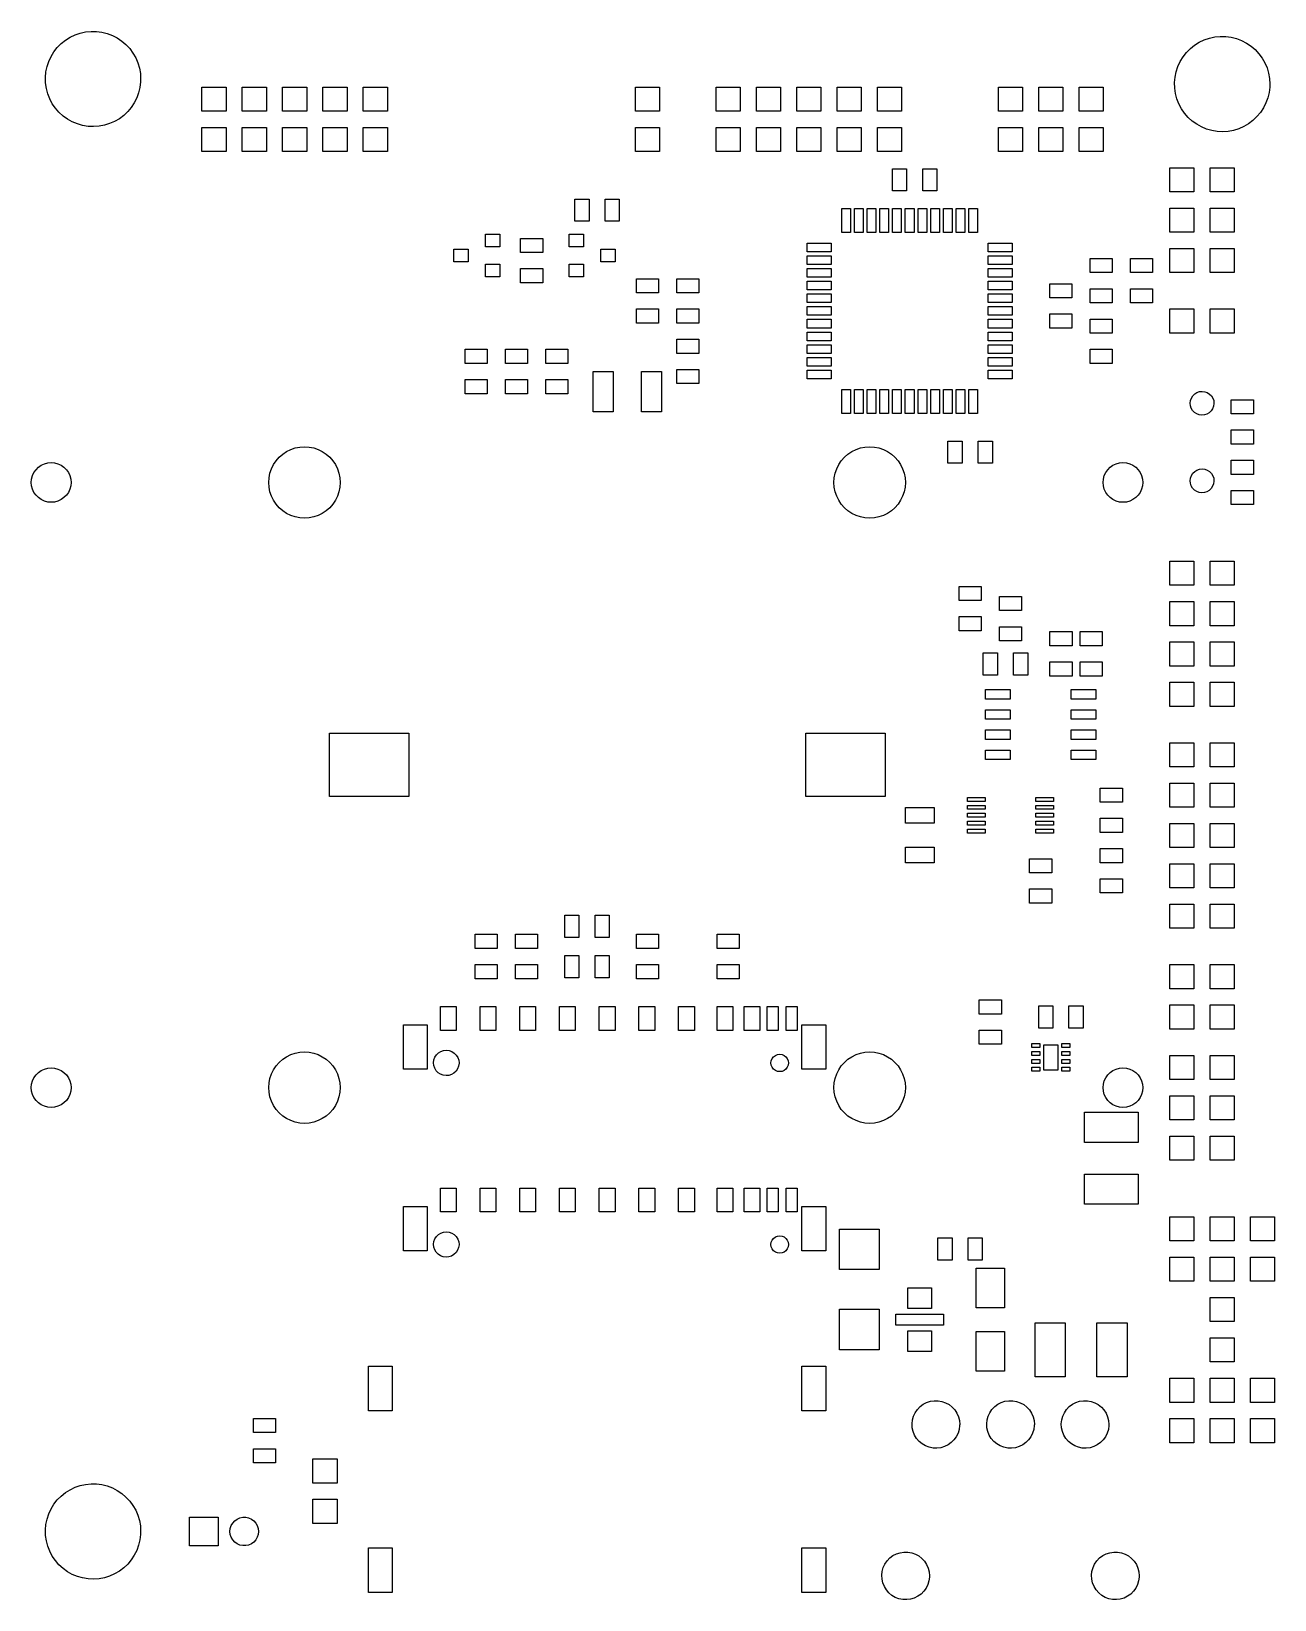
# Model space of a CAD drawing. Extents: x 0.05 to 3.13, y 0.03 to 3.92.
import ezdxf

# ---------------------------------------------------------------- set-up
doc = ezdxf.new("R2010")
doc.units = 0
doc.header["$MEASUREMENT"] = 0
doc.layers.add('BLACK', color=7, linetype='CONTINUOUS')

msp = doc.modelspace()

# ---------------------------------------------------------------- linework, layer by layer
at = {"layer": 'BLACK', "linetype": 'CONTINUOUS'}
for p, q in [((0.1114, 3.8781), (0.121, 3.8878)), ((0.121, 3.8878), (0.1316, 3.8963)), ((0.1316, 3.8963), (0.1431, 3.9035)), ((0.1431, 3.9035), (0.1554, 3.9093)), ((0.1554, 3.9093), (0.1682, 3.9138)), ((0.1682, 3.9138), (0.1815, 3.9167)), ((0.1815, 3.9167), (0.1951, 3.918)), ((0.1951, 3.918), (0.2087, 3.9178)), ((0.2087, 3.9178), (0.2221, 3.916)), ((0.2221, 3.916), (0.2353, 3.9127)), ((0.2353, 3.9127), (0.248, 3.9079)), ((0.248, 3.9079), (0.2601, 3.9017)), ((0.2601, 3.9017), (0.2714, 3.8941)), ((0.2714, 3.8941), (0.2817, 3.8853)), ((2.9316, 3.8837), (2.9431, 3.8909)), ((2.9431, 3.8909), (2.9554, 3.8968)), ((2.9554, 3.8968), (2.9682, 3.9012)), ((2.9682, 3.9012), (2.9815, 3.9041)), ((2.9815, 3.9041), (2.995, 3.9054)), ((2.995, 3.9054), (3.0086, 3.9052)), ((3.0086, 3.9052), (3.0221, 3.9034)), ((3.0221, 3.9034), (3.0353, 3.9001)), ((3.0353, 3.9001), (3.048, 3.8953)), ((3.048, 3.8953), (3.0601, 3.8891)), ((3.0601, 3.8891), (3.0714, 3.8815)), ((0.0902, 3.8435), (0.0959, 3.8558)), ((0.0959, 3.8558), (0.103, 3.8674)), ((0.103, 3.8674), (0.1114, 3.8781)), ((0.2817, 3.8853), (0.291, 3.8753)), ((0.291, 3.8753), (0.2991, 3.8643)), ((0.2991, 3.8643), (0.3058, 3.8525)), ((0.3058, 3.8525), (0.3111, 3.84)), ((2.8959, 3.8432), (2.903, 3.8548)), ((2.903, 3.8548), (2.9114, 3.8655)), ((2.9114, 3.8655), (2.921, 3.8752)), ((2.921, 3.8752), (2.9316, 3.8837)), ((3.0714, 3.8815), (3.0817, 3.8727)), ((3.0817, 3.8727), (3.091, 3.8627)), ((3.091, 3.8627), (3.0991, 3.8517)), ((3.0991, 3.8517), (3.1058, 3.8399)), ((0.0819, 3.8037), (0.0832, 3.8173)), ((0.0832, 3.8173), (0.0859, 3.8306)), ((0.0859, 3.8306), (0.0902, 3.8435)), ((0.3111, 3.84), (0.315, 3.827)), ((0.315, 3.827), (0.3173, 3.8136)), ((0.3173, 3.8136), (0.3181, 3.8)), ((2.8832, 3.8047), (2.8859, 3.818)), ((2.8859, 3.818), (2.8902, 3.8309)), ((2.8902, 3.8309), (2.8959, 3.8432)), ((3.1058, 3.8399), (3.1111, 3.8274)), ((3.1111, 3.8274), (3.115, 3.8144)), ((3.115, 3.8144), (3.1173, 3.801)), ((0.0823, 3.7901), (0.0819, 3.8037)), ((0.0842, 3.7767), (0.0823, 3.7901)), ((0.0877, 3.7635), (0.0842, 3.7767)), ((0.3162, 3.7791), (0.3131, 3.7659)), ((0.3179, 3.7926), (0.3162, 3.7791)), ((0.3181, 3.8), (0.3179, 3.7926)), ((0.47, 3.72), (0.47, 3.78)), ((0.47, 3.78), (0.53, 3.78)), ((0.53, 3.78), (0.53, 3.72)), ((0.57, 3.72), (0.57, 3.78)), ((0.57, 3.78), (0.63, 3.78)), ((0.63, 3.78), (0.63, 3.72)), ((0.67, 3.72), (0.67, 3.78)), ((0.67, 3.78), (0.73, 3.78)), ((0.73, 3.78), (0.73, 3.72)), ((0.77, 3.72), (0.77, 3.78)), ((0.77, 3.78), (0.83, 3.78)), ((0.83, 3.78), (0.83, 3.72)), ((0.87, 3.72), (0.87, 3.78)), ((0.87, 3.78), (0.93, 3.78)), ((0.93, 3.78), (0.93, 3.72)), ((1.545, 3.72), (1.545, 3.78)), ((1.545, 3.78), (1.605, 3.78)), ((1.605, 3.78), (1.605, 3.72)), ((1.745, 3.72), (1.745, 3.78)), ((1.745, 3.78), (1.805, 3.78)), ((1.805, 3.78), (1.805, 3.72)), ((1.845, 3.72), (1.845, 3.78)), ((1.845, 3.78), (1.905, 3.78)), ((1.905, 3.78), (1.905, 3.72)), ((1.945, 3.72), (1.945, 3.78)), ((1.945, 3.78), (2.005, 3.78)), ((2.005, 3.78), (2.005, 3.72)), ((2.045, 3.72), (2.045, 3.78)), ((2.045, 3.78), (2.105, 3.78)), ((2.105, 3.78), (2.105, 3.72)), ((2.145, 3.72), (2.145, 3.78)), ((2.145, 3.78), (2.205, 3.78)), ((2.205, 3.78), (2.205, 3.72)), ((2.445, 3.72), (2.445, 3.78)), ((2.445, 3.78), (2.505, 3.78)), ((2.505, 3.78), (2.505, 3.72)), ((2.545, 3.72), (2.545, 3.78)), ((2.545, 3.78), (2.605, 3.78)), ((2.605, 3.78), (2.605, 3.72)), ((2.645, 3.72), (2.645, 3.78)), ((2.645, 3.78), (2.705, 3.78)), ((2.705, 3.78), (2.705, 3.72)), ((2.8819, 3.7911), (2.8832, 3.8047)), ((2.8823, 3.7775), (2.8819, 3.7911)), ((2.8842, 3.7641), (2.8823, 3.7775)), ((3.1179, 3.78), (3.1162, 3.7665)), ((3.1173, 3.801), (3.1181, 3.7874)), ((3.1181, 3.7874), (3.1179, 3.78)), ((0.0926, 3.7508), (0.0877, 3.7635)), ((0.099, 3.7388), (0.0926, 3.7508)), ((0.1067, 3.7276), (0.099, 3.7388)), ((0.3023, 3.7409), (0.2948, 3.7296)), ((0.3084, 3.7531), (0.3023, 3.7409)), ((0.3131, 3.7659), (0.3084, 3.7531)), ((2.8877, 3.7509), (2.8842, 3.7641)), ((2.8926, 3.7382), (2.8877, 3.7509)), ((2.899, 3.7262), (2.8926, 3.7382)), ((3.1084, 3.7405), (3.1023, 3.7283)), ((3.1131, 3.7533), (3.1084, 3.7405)), ((3.1162, 3.7665), (3.1131, 3.7533)), ((0.1156, 3.7174), (0.1067, 3.7276)), ((0.1257, 3.7082), (0.1156, 3.7174)), ((0.1367, 3.7003), (0.1257, 3.7082)), ((0.1486, 3.6937), (0.1367, 3.7003)), ((0.1612, 3.6885), (0.1486, 3.6937)), ((0.2536, 3.6948), (0.2412, 3.6893)), ((0.2654, 3.7016), (0.2536, 3.6948)), ((0.2762, 3.7098), (0.2654, 3.7016)), ((0.2861, 3.7191), (0.2762, 3.7098)), ((0.2948, 3.7296), (0.2861, 3.7191)), ((0.53, 3.72), (0.47, 3.72)), ((0.63, 3.72), (0.57, 3.72)), ((0.73, 3.72), (0.67, 3.72)), ((0.83, 3.72), (0.77, 3.72)), ((0.93, 3.72), (0.87, 3.72)), ((1.605, 3.72), (1.545, 3.72)), ((1.805, 3.72), (1.745, 3.72)), ((1.905, 3.72), (1.845, 3.72)), ((2.005, 3.72), (1.945, 3.72)), ((2.105, 3.72), (2.045, 3.72)), ((2.205, 3.72), (2.145, 3.72)), ((2.505, 3.72), (2.445, 3.72)), ((2.605, 3.72), (2.545, 3.72)), ((2.705, 3.72), (2.645, 3.72)), ((2.9067, 3.715), (2.899, 3.7262)), ((2.9156, 3.7048), (2.9067, 3.715)), ((2.9257, 3.6956), (2.9156, 3.7048)), ((2.9367, 3.6877), (2.9257, 3.6956)), ((3.0762, 3.6972), (3.0654, 3.689)), ((3.0861, 3.7066), (3.0762, 3.6972)), ((3.0948, 3.717), (3.0861, 3.7066)), ((3.1023, 3.7283), (3.0948, 3.717)), ((0.1742, 3.6847), (0.1612, 3.6885)), ((0.1877, 3.6825), (0.1742, 3.6847)), ((0.2012, 3.6819), (0.1877, 3.6825)), ((0.2148, 3.6828), (0.2012, 3.6819)), ((0.2282, 3.6853), (0.2148, 3.6828)), ((0.2412, 3.6893), (0.2282, 3.6853)), ((0.47, 3.62), (0.47, 3.68)), ((0.47, 3.68), (0.53, 3.68)), ((0.53, 3.68), (0.53, 3.62)), ((0.57, 3.62), (0.57, 3.68)), ((0.57, 3.68), (0.63, 3.68)), ((0.63, 3.68), (0.63, 3.62)), ((0.67, 3.62), (0.67, 3.68)), ((0.67, 3.68), (0.73, 3.68)), ((0.73, 3.68), (0.73, 3.62)), ((0.77, 3.62), (0.77, 3.68)), ((0.77, 3.68), (0.83, 3.68)), ((0.83, 3.68), (0.83, 3.62)), ((0.87, 3.62), (0.87, 3.68)), ((0.87, 3.68), (0.93, 3.68)), ((0.93, 3.68), (0.93, 3.62)), ((1.545, 3.62), (1.545, 3.68)), ((1.545, 3.68), (1.605, 3.68)), ((1.605, 3.68), (1.605, 3.62)), ((1.745, 3.62), (1.745, 3.68)), ((1.745, 3.68), (1.805, 3.68)), ((1.805, 3.68), (1.805, 3.62)), ((1.845, 3.62), (1.845, 3.68)), ((1.845, 3.68), (1.905, 3.68)), ((1.905, 3.68), (1.905, 3.62)), ((1.945, 3.62), (1.945, 3.68)), ((1.945, 3.68), (2.005, 3.68)), ((2.005, 3.68), (2.005, 3.62)), ((2.045, 3.62), (2.045, 3.68)), ((2.045, 3.68), (2.105, 3.68)), ((2.105, 3.68), (2.105, 3.62)), ((2.145, 3.62), (2.145, 3.68)), ((2.145, 3.68), (2.205, 3.68)), ((2.205, 3.68), (2.205, 3.62)), ((2.445, 3.62), (2.445, 3.68)), ((2.445, 3.68), (2.505, 3.68)), ((2.505, 3.68), (2.505, 3.62)), ((2.545, 3.62), (2.545, 3.68)), ((2.545, 3.68), (2.605, 3.68)), ((2.605, 3.68), (2.605, 3.62)), ((2.645, 3.62), (2.645, 3.68)), ((2.645, 3.68), (2.705, 3.68)), ((2.705, 3.68), (2.705, 3.62)), ((2.9486, 3.6811), (2.9367, 3.6877)), ((2.9612, 3.6759), (2.9486, 3.6811)), ((2.9742, 3.6721), (2.9612, 3.6759)), ((2.9876, 3.6699), (2.9742, 3.6721)), ((3.0012, 3.6693), (2.9876, 3.6699)), ((3.0148, 3.6702), (3.0012, 3.6693)), ((3.0282, 3.6727), (3.0148, 3.6702)), ((3.0412, 3.6767), (3.0282, 3.6727)), ((3.0536, 3.6822), (3.0412, 3.6767)), ((3.0654, 3.689), (3.0536, 3.6822)), ((0.53, 3.62), (0.47, 3.62)), ((0.63, 3.62), (0.57, 3.62)), ((0.73, 3.62), (0.67, 3.62)), ((0.83, 3.62), (0.77, 3.62)), ((0.93, 3.62), (0.87, 3.62)), ((1.605, 3.62), (1.545, 3.62)), ((1.805, 3.62), (1.745, 3.62)), ((1.905, 3.62), (1.845, 3.62)), ((2.005, 3.62), (1.945, 3.62)), ((2.105, 3.62), (2.045, 3.62)), ((2.205, 3.62), (2.145, 3.62)), ((2.505, 3.62), (2.445, 3.62)), ((2.605, 3.62), (2.545, 3.62)), ((2.705, 3.62), (2.645, 3.62)), ((2.1825, 3.5225), (2.1825, 3.5775)), ((2.1825, 3.5775), (2.2175, 3.5775)), ((2.2175, 3.5775), (2.2175, 3.5225)), ((2.2575, 3.5225), (2.2575, 3.5775)), ((2.2575, 3.5775), (2.2925, 3.5775)), ((2.2925, 3.5775), (2.2925, 3.5225)), ((2.87, 3.52), (2.87, 3.58)), ((2.87, 3.58), (2.93, 3.58)), ((2.93, 3.58), (2.93, 3.52)), ((2.97, 3.52), (2.97, 3.58)), ((2.97, 3.58), (3.03, 3.58)), ((3.03, 3.58), (3.03, 3.52)), ((1.395, 3.4475), (1.395, 3.5025)), ((1.395, 3.5025), (1.43, 3.5025)), ((1.43, 3.5025), (1.43, 3.4475)), ((1.47, 3.4475), (1.47, 3.5025)), ((1.47, 3.5025), (1.505, 3.5025)), ((1.505, 3.5025), (1.505, 3.4475)), ((2.2175, 3.5225), (2.1825, 3.5225)), ((2.2925, 3.5225), (2.2575, 3.5225)), ((2.93, 3.52), (2.87, 3.52)), ((3.03, 3.52), (2.97, 3.52)), ((2.0567, 3.4199), (2.0567, 3.4789)), ((2.0567, 3.4789), (2.0783, 3.4789)), ((2.0783, 3.4789), (2.0783, 3.4199)), ((2.0882, 3.4199), (2.0882, 3.4789)), ((2.0882, 3.4789), (2.1098, 3.4789)), ((2.1098, 3.4789), (2.1098, 3.4199)), ((2.1197, 3.4199), (2.1197, 3.4789)), ((2.1197, 3.4789), (2.1413, 3.4789)), ((2.1413, 3.4789), (2.1413, 3.4199)), ((2.1512, 3.4199), (2.1512, 3.4789)), ((2.1512, 3.4789), (2.1728, 3.4789)), ((2.1728, 3.4789), (2.1728, 3.4199)), ((2.1827, 3.4199), (2.1827, 3.4789)), ((2.1827, 3.4789), (2.2043, 3.4789)), ((2.2043, 3.4789), (2.2043, 3.4199)), ((2.2142, 3.4199), (2.2142, 3.4789)), ((2.2142, 3.4789), (2.2358, 3.4789)), ((2.2358, 3.4789), (2.2358, 3.4199)), ((2.2457, 3.4199), (2.2457, 3.4789)), ((2.2457, 3.4789), (2.2673, 3.4789)), ((2.2673, 3.4789), (2.2673, 3.4199)), ((2.2772, 3.4199), (2.2772, 3.4789)), ((2.2772, 3.4789), (2.2988, 3.4789)), ((2.2988, 3.4789), (2.2988, 3.4199)), ((2.3087, 3.4199), (2.3087, 3.4789)), ((2.3087, 3.4789), (2.3303, 3.4789)), ((2.3303, 3.4789), (2.3303, 3.4199)), ((2.3402, 3.4199), (2.3402, 3.4789)), ((2.3402, 3.4789), (2.3618, 3.4789)), ((2.3618, 3.4789), (2.3618, 3.4199)), ((2.3716, 3.4199), (2.3716, 3.4789)), ((2.3716, 3.4789), (2.3933, 3.4789)), ((2.3933, 3.4789), (2.3933, 3.4199)), ((2.87, 3.42), (2.87, 3.48)), ((2.87, 3.48), (2.93, 3.48)), ((2.93, 3.48), (2.93, 3.42)), ((2.97, 3.42), (2.97, 3.48)), ((2.97, 3.48), (3.03, 3.48)), ((3.03, 3.48), (3.03, 3.42)), ((1.43, 3.4475), (1.395, 3.4475)), ((1.505, 3.4475), (1.47, 3.4475)), ((1.1735, 3.3841), (1.1735, 3.4156)), ((1.1735, 3.4156), (1.209, 3.4156)), ((1.209, 3.3841), (1.1735, 3.3841)), ((1.209, 3.4156), (1.209, 3.3841)), ((1.26, 3.37), (1.26, 3.405)), ((1.26, 3.405), (1.315, 3.405)), ((1.315, 3.405), (1.315, 3.37)), ((1.3804, 3.3841), (1.3804, 3.4156)), ((1.3804, 3.4156), (1.4159, 3.4156)), ((1.4159, 3.3841), (1.3804, 3.3841)), ((1.4159, 3.4156), (1.4159, 3.3841)), ((1.9711, 3.3716), (1.9711, 3.3933)), ((1.9711, 3.3933), (2.0301, 3.3933)), ((2.0301, 3.3933), (2.0301, 3.3716)), ((2.0783, 3.4199), (2.0567, 3.4199)), ((2.1098, 3.4199), (2.0882, 3.4199)), ((2.1413, 3.4199), (2.1197, 3.4199)), ((2.1728, 3.4199), (2.1512, 3.4199)), ((2.2043, 3.4199), (2.1827, 3.4199)), ((2.2358, 3.4199), (2.2142, 3.4199)), ((2.2673, 3.4199), (2.2457, 3.4199)), ((2.2988, 3.4199), (2.2772, 3.4199)), ((2.3303, 3.4199), (2.3087, 3.4199)), ((2.3618, 3.4199), (2.3402, 3.4199)), ((2.3933, 3.4199), (2.3716, 3.4199)), ((2.4199, 3.3716), (2.4199, 3.3933)), ((2.4199, 3.3933), (2.4789, 3.3933)), ((2.4789, 3.3933), (2.4789, 3.3716)), ((2.93, 3.42), (2.87, 3.42)), ((3.03, 3.42), (2.97, 3.42)), ((1.0948, 3.3468), (1.0948, 3.3782)), ((1.0948, 3.3782), (1.1302, 3.3782)), ((1.1302, 3.3468), (1.0948, 3.3468)), ((1.1302, 3.3782), (1.1302, 3.3468)), ((1.315, 3.37), (1.26, 3.37)), ((1.4591, 3.3468), (1.4591, 3.3782)), ((1.4591, 3.3782), (1.4946, 3.3782)), ((1.4946, 3.3468), (1.4591, 3.3468)), ((1.4946, 3.3782), (1.4946, 3.3468)), ((2.0301, 3.3716), (1.9711, 3.3716)), ((1.9711, 3.3402), (1.9711, 3.3618)), ((1.9711, 3.3618), (2.0301, 3.3618)), ((2.0301, 3.3618), (2.0301, 3.3402)), ((2.4789, 3.3716), (2.4199, 3.3716)), ((2.4199, 3.3402), (2.4199, 3.3618)), ((2.4199, 3.3618), (2.4789, 3.3618)), ((2.4789, 3.3618), (2.4789, 3.3402)), ((2.6725, 3.32), (2.6725, 3.355)), ((2.6725, 3.355), (2.7275, 3.355)), ((2.7275, 3.355), (2.7275, 3.32)), ((2.7725, 3.32), (2.7725, 3.355)), ((2.7725, 3.355), (2.8275, 3.355)), ((2.8275, 3.355), (2.8275, 3.32)), ((2.87, 3.32), (2.87, 3.38)), ((2.87, 3.38), (2.93, 3.38)), ((2.93, 3.38), (2.93, 3.32)), ((2.97, 3.32), (2.97, 3.38)), ((2.97, 3.38), (3.03, 3.38)), ((3.03, 3.38), (3.03, 3.32)), ((1.1735, 3.3093), (1.1735, 3.3409)), ((1.1735, 3.3409), (1.209, 3.3409)), ((1.209, 3.3093), (1.1735, 3.3093)), ((1.209, 3.3409), (1.209, 3.3093)), ((1.26, 3.295), (1.26, 3.33)), ((1.26, 3.33), (1.315, 3.33)), ((1.315, 3.33), (1.315, 3.295)), ((1.3804, 3.3093), (1.3804, 3.3409)), ((1.3804, 3.3409), (1.4159, 3.3409)), ((1.4159, 3.3093), (1.3804, 3.3093)), ((1.4159, 3.3409), (1.4159, 3.3093)), ((1.5475, 3.27), (1.5475, 3.305)), ((1.5475, 3.305), (1.6025, 3.305)), ((1.6025, 3.305), (1.6025, 3.27)), ((1.6475, 3.27), (1.6475, 3.305)), ((1.6475, 3.305), (1.7025, 3.305)), ((1.7025, 3.305), (1.7025, 3.27)), ((2.0301, 3.3402), (1.9711, 3.3402)), ((1.9711, 3.3087), (1.9711, 3.3303)), ((1.9711, 3.3303), (2.0301, 3.3303)), ((2.0301, 3.3087), (1.9711, 3.3087)), ((2.0301, 3.3303), (2.0301, 3.3087)), ((2.4789, 3.3402), (2.4199, 3.3402)), ((2.4199, 3.3087), (2.4199, 3.3303)), ((2.4199, 3.3303), (2.4789, 3.3303)), ((2.4789, 3.3087), (2.4199, 3.3087)), ((2.4789, 3.3303), (2.4789, 3.3087)), ((2.7275, 3.32), (2.6725, 3.32)), ((2.8275, 3.32), (2.7725, 3.32)), ((2.93, 3.32), (2.87, 3.32)), ((3.03, 3.32), (2.97, 3.32)), ((1.315, 3.295), (1.26, 3.295)), ((1.6025, 3.27), (1.5475, 3.27)), ((1.7025, 3.27), (1.6475, 3.27)), ((1.9711, 3.2772), (1.9711, 3.2988)), ((1.9711, 3.2988), (2.0301, 3.2988)), ((2.0301, 3.2772), (1.9711, 3.2772)), ((1.9711, 3.2457), (1.9711, 3.2673)), ((1.9711, 3.2673), (2.0301, 3.2673)), ((2.0301, 3.2988), (2.0301, 3.2772)), ((2.0301, 3.2673), (2.0301, 3.2457)), ((2.4199, 3.2772), (2.4199, 3.2988)), ((2.4199, 3.2988), (2.4789, 3.2988)), ((2.4789, 3.2772), (2.4199, 3.2772)), ((2.4199, 3.2457), (2.4199, 3.2673)), ((2.4199, 3.2673), (2.4789, 3.2673)), ((2.4789, 3.2988), (2.4789, 3.2772)), ((2.4789, 3.2673), (2.4789, 3.2457)), ((2.5725, 3.2575), (2.5725, 3.2925)), ((2.5725, 3.2925), (2.6275, 3.2925)), ((2.6275, 3.2925), (2.6275, 3.2575)), ((2.6725, 3.245), (2.6725, 3.28)), ((2.6725, 3.28), (2.7275, 3.28)), ((2.7275, 3.28), (2.7275, 3.245)), ((2.7725, 3.245), (2.7725, 3.28)), ((2.7725, 3.28), (2.8275, 3.28)), ((2.8275, 3.28), (2.8275, 3.245)), ((1.5475, 3.195), (1.5475, 3.23)), ((1.5475, 3.23), (1.6025, 3.23)), ((1.6025, 3.23), (1.6025, 3.195)), ((1.6475, 3.195), (1.6475, 3.23)), ((1.6475, 3.23), (1.7025, 3.23)), ((1.7025, 3.23), (1.7025, 3.195)), ((2.0301, 3.2457), (1.9711, 3.2457)), ((1.9711, 3.2142), (1.9711, 3.2358)), ((1.9711, 3.2358), (2.0301, 3.2358)), ((2.0301, 3.2358), (2.0301, 3.2142)), ((2.4789, 3.2457), (2.4199, 3.2457)), ((2.4199, 3.2142), (2.4199, 3.2358)), ((2.4199, 3.2358), (2.4789, 3.2358)), ((2.4789, 3.2358), (2.4789, 3.2142)), ((2.6275, 3.2575), (2.5725, 3.2575)), ((2.7275, 3.245), (2.6725, 3.245)), ((2.8275, 3.245), (2.7725, 3.245)), ((2.87, 3.17), (2.87, 3.23)), ((2.87, 3.23), (2.93, 3.23)), ((2.93, 3.23), (2.93, 3.17)), ((2.97, 3.17), (2.97, 3.23)), ((2.97, 3.23), (3.03, 3.23)), ((3.03, 3.23), (3.03, 3.17)), ((1.6025, 3.195), (1.5475, 3.195)), ((1.7025, 3.195), (1.6475, 3.195)), ((2.0301, 3.2142), (1.9711, 3.2142)), ((1.9711, 3.1827), (1.9711, 3.2043)), ((1.9711, 3.2043), (2.0301, 3.2043)), ((2.0301, 3.2043), (2.0301, 3.1827)), ((2.4789, 3.2142), (2.4199, 3.2142)), ((2.4199, 3.1827), (2.4199, 3.2043)), ((2.4199, 3.2043), (2.4789, 3.2043)), ((2.4789, 3.2043), (2.4789, 3.1827)), ((2.5725, 3.1825), (2.5725, 3.2175)), ((2.5725, 3.2175), (2.6275, 3.2175)), ((2.6275, 3.2175), (2.6275, 3.1825)), ((2.6725, 3.17), (2.6725, 3.205)), ((2.6725, 3.205), (2.7275, 3.205)), ((2.7275, 3.205), (2.7275, 3.17)), ((1.6475, 3.12), (1.6475, 3.155)), ((1.6475, 3.155), (1.7025, 3.155)), ((1.7025, 3.155), (1.7025, 3.12)), ((2.0301, 3.1827), (1.9711, 3.1827)), ((1.9711, 3.1512), (1.9711, 3.1728)), ((1.9711, 3.1728), (2.0301, 3.1728)), ((2.0301, 3.1512), (1.9711, 3.1512)), ((2.0301, 3.1728), (2.0301, 3.1512)), ((2.4789, 3.1827), (2.4199, 3.1827)), ((2.4199, 3.1512), (2.4199, 3.1728)), ((2.4199, 3.1728), (2.4789, 3.1728)), ((2.4789, 3.1512), (2.4199, 3.1512)), ((2.4789, 3.1728), (2.4789, 3.1512)), ((2.6275, 3.1825), (2.5725, 3.1825)), ((2.7275, 3.17), (2.6725, 3.17)), ((2.93, 3.17), (2.87, 3.17)), ((3.03, 3.17), (2.97, 3.17)), ((1.1225, 3.095), (1.1225, 3.13)), ((1.1225, 3.13), (1.1775, 3.13)), ((1.1775, 3.13), (1.1775, 3.095)), ((1.2225, 3.095), (1.2225, 3.13)), ((1.2225, 3.13), (1.2775, 3.13)), ((1.2775, 3.13), (1.2775, 3.095)), ((1.3225, 3.095), (1.3225, 3.13)), ((1.3225, 3.13), (1.3775, 3.13)), ((1.3775, 3.13), (1.3775, 3.095)), ((1.7025, 3.12), (1.6475, 3.12)), ((1.9711, 3.1197), (1.9711, 3.1413)), ((1.9711, 3.1413), (2.0301, 3.1413)), ((2.0301, 3.1197), (1.9711, 3.1197)), ((1.9711, 3.0882), (1.9711, 3.1098)), ((1.9711, 3.1098), (2.0301, 3.1098)), ((2.0301, 3.1413), (2.0301, 3.1197)), ((2.0301, 3.1098), (2.0301, 3.0882)), ((2.4199, 3.1197), (2.4199, 3.1413)), ((2.4199, 3.1413), (2.4789, 3.1413)), ((2.4789, 3.1197), (2.4199, 3.1197)), ((2.4199, 3.0882), (2.4199, 3.1098)), ((2.4199, 3.1098), (2.4789, 3.1098)), ((2.4789, 3.1413), (2.4789, 3.1197)), ((2.4789, 3.1098), (2.4789, 3.0882)), ((2.6725, 3.095), (2.6725, 3.13)), ((2.6725, 3.13), (2.7275, 3.13)), ((2.7275, 3.13), (2.7275, 3.095)), ((1.1775, 3.095), (1.1225, 3.095)), ((1.2775, 3.095), (1.2225, 3.095)), ((1.3775, 3.095), (1.3225, 3.095)), ((1.44, 2.975), (1.44, 3.075)), ((1.44, 3.075), (1.49, 3.075)), ((1.49, 3.075), (1.49, 2.975)), ((1.56, 2.975), (1.56, 3.075)), ((1.56, 3.075), (1.61, 3.075)), ((1.61, 3.075), (1.61, 2.975)), ((1.6475, 3.045), (1.6475, 3.08)), ((1.6475, 3.08), (1.7025, 3.08)), ((1.7025, 3.08), (1.7025, 3.045)), ((2.0301, 3.0882), (1.9711, 3.0882)), ((1.9711, 3.0567), (1.9711, 3.0783)), ((1.9711, 3.0783), (2.0301, 3.0783)), ((2.0301, 3.0783), (2.0301, 3.0567)), ((2.4789, 3.0882), (2.4199, 3.0882)), ((2.4199, 3.0567), (2.4199, 3.0783)), ((2.4199, 3.0783), (2.4789, 3.0783)), ((2.4789, 3.0783), (2.4789, 3.0567)), ((2.7275, 3.095), (2.6725, 3.095)), ((1.1225, 3.02), (1.1225, 3.055)), ((1.1225, 3.055), (1.1775, 3.055)), ((1.1775, 3.055), (1.1775, 3.02)), ((1.2225, 3.02), (1.2225, 3.055)), ((1.2225, 3.055), (1.2775, 3.055)), ((1.2775, 3.055), (1.2775, 3.02)), ((1.3225, 3.02), (1.3225, 3.055)), ((1.3225, 3.055), (1.3775, 3.055)), ((1.3775, 3.055), (1.3775, 3.02)), ((1.7025, 3.045), (1.6475, 3.045)), ((2.0301, 3.0567), (1.9711, 3.0567)), ((2.4789, 3.0567), (2.4199, 3.0567)), ((1.1775, 3.02), (1.1225, 3.02)), ((1.2775, 3.02), (1.2225, 3.02)), ((1.3775, 3.02), (1.3225, 3.02)), ((2.0567, 2.9711), (2.0567, 3.0301)), ((2.0567, 3.0301), (2.0783, 3.0301)), ((2.0783, 3.0301), (2.0783, 2.9711)), ((2.0882, 2.9711), (2.0882, 3.0301)), ((2.0882, 3.0301), (2.1098, 3.0301)), ((2.1098, 3.0301), (2.1098, 2.9711)), ((2.1197, 2.9711), (2.1197, 3.0301)), ((2.1197, 3.0301), (2.1413, 3.0301)), ((2.1413, 3.0301), (2.1413, 2.9711)), ((2.1512, 2.9711), (2.1512, 3.0301)), ((2.1512, 3.0301), (2.1728, 3.0301)), ((2.1728, 3.0301), (2.1728, 2.9711)), ((2.1827, 2.9711), (2.1827, 3.0301)), ((2.1827, 3.0301), (2.2043, 3.0301)), ((2.2043, 3.0301), (2.2043, 2.9711)), ((2.2142, 2.9711), (2.2142, 3.0301)), ((2.2142, 3.0301), (2.2358, 3.0301)), ((2.2358, 3.0301), (2.2358, 2.9711)), ((2.2457, 2.9711), (2.2457, 3.0301)), ((2.2457, 3.0301), (2.2673, 3.0301)), ((2.2673, 3.0301), (2.2673, 2.9711)), ((2.2772, 2.9711), (2.2772, 3.0301)), ((2.2772, 3.0301), (2.2988, 3.0301)), ((2.2988, 3.0301), (2.2988, 2.9711)), ((2.3087, 2.9711), (2.3087, 3.0301)), ((2.3087, 3.0301), (2.3303, 3.0301)), ((2.3303, 3.0301), (2.3303, 2.9711)), ((2.3402, 2.9711), (2.3402, 3.0301)), ((2.3402, 3.0301), (2.3618, 3.0301)), ((2.3618, 3.0301), (2.3618, 2.9711)), ((2.3716, 2.9711), (2.3716, 3.0301)), ((2.3716, 3.0301), (2.3933, 3.0301)), ((2.3933, 3.0301), (2.3933, 2.9711)), ((2.9205, 2.9965), (2.9213, 3.003)), ((2.9211, 2.99), (2.9205, 2.9965)), ((2.9213, 3.003), (2.9235, 3.0092)), ((2.9235, 3.0092), (2.9271, 3.0148)), ((2.9271, 3.0148), (2.9318, 3.0194)), ((2.9318, 3.0194), (2.9374, 3.0228)), ((2.9374, 3.0228), (2.9436, 3.025)), ((2.9436, 3.025), (2.9502, 3.0257)), ((2.9502, 3.0257), (2.9567, 3.0249)), ((2.9567, 3.0249), (2.963, 3.0227)), ((2.963, 3.0227), (2.9685, 3.0191)), ((2.9685, 3.0191), (2.9732, 3.0145)), ((2.9732, 3.0145), (2.9766, 3.0089)), ((2.9766, 3.0089), (2.9788, 3.0027)), ((2.9795, 2.9953), (2.9786, 2.9888)), ((2.9788, 3.0027), (2.9796, 2.9961)), ((2.9796, 2.9961), (2.9795, 2.9953)), ((3.0225, 2.97), (3.0225, 3.005)), ((3.0225, 3.005), (3.0775, 3.005)), ((3.0775, 3.005), (3.0775, 2.97)), ((1.49, 2.975), (1.44, 2.975)), ((1.61, 2.975), (1.56, 2.975)), ((2.0783, 2.9711), (2.0567, 2.9711)), ((2.1098, 2.9711), (2.0882, 2.9711)), ((2.1413, 2.9711), (2.1197, 2.9711)), ((2.1728, 2.9711), (2.1512, 2.9711)), ((2.2043, 2.9711), (2.1827, 2.9711)), ((2.2358, 2.9711), (2.2142, 2.9711)), ((2.2673, 2.9711), (2.2457, 2.9711)), ((2.2988, 2.9711), (2.2772, 2.9711)), ((2.3303, 2.9711), (2.3087, 2.9711)), ((2.3618, 2.9711), (2.3402, 2.9711)), ((2.3933, 2.9711), (2.3716, 2.9711)), ((2.9232, 2.9837), (2.9211, 2.99)), ((2.9266, 2.9781), (2.9232, 2.9837)), ((2.9312, 2.9733), (2.9266, 2.9781)), ((2.9367, 2.9697), (2.9312, 2.9733)), ((2.9428, 2.9674), (2.9367, 2.9697)), ((2.9494, 2.9666), (2.9428, 2.9674)), ((2.9559, 2.9672), (2.9494, 2.9666)), ((2.9622, 2.9692), (2.9559, 2.9672)), ((2.9679, 2.9726), (2.9622, 2.9692)), ((2.9726, 2.9771), (2.9679, 2.9726)), ((2.9763, 2.9826), (2.9726, 2.9771)), ((2.9786, 2.9888), (2.9763, 2.9826)), ((3.0775, 2.97), (3.0225, 2.97)), ((3.0225, 2.895), (3.0225, 2.93)), ((3.0225, 2.93), (3.0775, 2.93)), ((3.0775, 2.93), (3.0775, 2.895)), ((0.6703, 2.8703), (0.6799, 2.8767)), ((0.6799, 2.8767), (0.6903, 2.8818)), ((0.6903, 2.8818), (0.7013, 2.8856)), ((0.7013, 2.8856), (0.7127, 2.8878)), ((0.7127, 2.8878), (0.7242, 2.8886)), ((0.7242, 2.8886), (0.7358, 2.8878)), ((0.7358, 2.8878), (0.7471, 2.8856)), ((0.7471, 2.8856), (0.7581, 2.8818)), ((0.7581, 2.8818), (0.7685, 2.8767)), ((0.7685, 2.8767), (0.7781, 2.8703)), ((2.0719, 2.8703), (2.0815, 2.8767)), ((2.0815, 2.8767), (2.0919, 2.8818)), ((2.0919, 2.8818), (2.1029, 2.8856)), ((2.1029, 2.8856), (2.1142, 2.8878)), ((2.1142, 2.8878), (2.1258, 2.8886)), ((2.1258, 2.8886), (2.1374, 2.8878)), ((2.1374, 2.8878), (2.1487, 2.8856)), ((2.1487, 2.8856), (2.1597, 2.8818)), ((2.1597, 2.8818), (2.1701, 2.8767)), ((2.1701, 2.8767), (2.1797, 2.8703)), ((2.32, 2.8475), (2.32, 2.9025)), ((2.32, 2.9025), (2.355, 2.9025)), ((2.355, 2.9025), (2.355, 2.8475)), ((2.395, 2.8475), (2.395, 2.9025)), ((2.395, 2.9025), (2.43, 2.9025)), ((2.43, 2.9025), (2.43, 2.8475)), ((3.0775, 2.895), (3.0225, 2.895)), ((0.0586, 2.8316), (0.0646, 2.8377)), ((0.0646, 2.8377), (0.0717, 2.8426)), ((0.0717, 2.8426), (0.0794, 2.8462)), ((0.0794, 2.8462), (0.0877, 2.8485)), ((0.0877, 2.8485), (0.0963, 2.8492)), ((0.0963, 2.8492), (0.1048, 2.8485)), ((0.1048, 2.8485), (0.1131, 2.8462)), ((0.1131, 2.8462), (0.1209, 2.8426)), ((0.1209, 2.8426), (0.1279, 2.8377)), ((0.1279, 2.8377), (0.134, 2.8316)), ((0.6424, 2.8339), (0.6475, 2.8443)), ((0.6475, 2.8443), (0.6539, 2.8539)), ((0.6539, 2.8539), (0.6616, 2.8626)), ((0.6616, 2.8626), (0.6703, 2.8703)), ((0.7781, 2.8703), (0.7869, 2.8626)), ((0.7869, 2.8626), (0.7945, 2.8539)), ((0.7945, 2.8539), (0.8009, 2.8443)), ((0.8009, 2.8443), (0.8061, 2.8339)), ((2.044, 2.8339), (2.0491, 2.8443)), ((2.0491, 2.8443), (2.0555, 2.8539)), ((2.0555, 2.8539), (2.0631, 2.8626)), ((2.0631, 2.8626), (2.0719, 2.8703)), ((2.1797, 2.8703), (2.1884, 2.8626)), ((2.1884, 2.8626), (2.1961, 2.8539)), ((2.1961, 2.8539), (2.2025, 2.8443)), ((2.2025, 2.8443), (2.2076, 2.8339)), ((2.355, 2.8475), (2.32, 2.8475)), ((2.43, 2.8475), (2.395, 2.8475)), ((2.716, 2.8316), (2.7221, 2.8377)), ((2.7221, 2.8377), (2.7291, 2.8426)), ((2.7291, 2.8426), (2.7369, 2.8462)), ((2.7369, 2.8462), (2.7452, 2.8485)), ((2.7452, 2.8485), (2.7537, 2.8492)), ((2.7537, 2.8492), (2.7623, 2.8485)), ((2.7623, 2.8485), (2.7706, 2.8462)), ((2.7706, 2.8462), (2.7784, 2.8426)), ((2.7784, 2.8426), (2.7854, 2.8377)), ((2.7854, 2.8377), (2.7914, 2.8316)), ((3.0225, 2.82), (3.0225, 2.855)), ((3.0225, 2.855), (3.0775, 2.855)), ((3.0775, 2.855), (3.0775, 2.82)), ((0.047, 2.8), (0.0478, 2.8085)), ((0.0478, 2.7915), (0.047, 2.8)), ((0.0478, 2.8085), (0.05, 2.8168)), ((0.05, 2.8168), (0.0536, 2.8246)), ((0.0536, 2.8246), (0.0586, 2.8316)), ((0.134, 2.8316), (0.1389, 2.8246)), ((0.1389, 2.8246), (0.1425, 2.8168)), ((0.1425, 2.8168), (0.1447, 2.8085)), ((0.1447, 2.8085), (0.1455, 2.8)), ((0.1455, 2.8), (0.1447, 2.7915)), ((0.6356, 2.8), (0.6364, 2.8116)), ((0.6364, 2.7884), (0.6356, 2.8)), ((0.6364, 2.8116), (0.6386, 2.8229)), ((0.6386, 2.8229), (0.6424, 2.8339)), ((0.8061, 2.8339), (0.8098, 2.8229)), ((0.8098, 2.8229), (0.812, 2.8116)), ((0.812, 2.8116), (0.8128, 2.8)), ((0.8128, 2.8), (0.812, 2.7884)), ((2.0372, 2.8), (2.038, 2.8116)), ((2.038, 2.7884), (2.0372, 2.8)), ((2.038, 2.8116), (2.0402, 2.8229)), ((2.0402, 2.8229), (2.044, 2.8339)), ((2.2076, 2.8339), (2.2113, 2.8229)), ((2.2113, 2.8229), (2.2136, 2.8116)), ((2.2136, 2.8116), (2.2144, 2.8)), ((2.2144, 2.8), (2.2136, 2.7884)), ((2.7045, 2.8), (2.7053, 2.8085)), ((2.7053, 2.7915), (2.7045, 2.8)), ((2.7053, 2.8085), (2.7075, 2.8168)), ((2.7075, 2.8168), (2.7111, 2.8246)), ((2.7111, 2.8246), (2.716, 2.8316)), ((2.7914, 2.8316), (2.7964, 2.8246)), ((2.7964, 2.8246), (2.8, 2.8168)), ((2.8, 2.8168), (2.8022, 2.8085)), ((2.8022, 2.8085), (2.803, 2.8)), ((2.803, 2.8), (2.8022, 2.7915)), ((2.9205, 2.8043), (2.9213, 2.8108)), ((2.9211, 2.7978), (2.9205, 2.8043)), ((2.9213, 2.8108), (2.9235, 2.817)), ((2.9235, 2.817), (2.9271, 2.8226)), ((2.9271, 2.8226), (2.9318, 2.8272)), ((2.9318, 2.8272), (2.9374, 2.8306)), ((2.9374, 2.8306), (2.9436, 2.8328)), ((2.9436, 2.8328), (2.9502, 2.8335)), ((2.9502, 2.8335), (2.9567, 2.8327)), ((2.9567, 2.8327), (2.963, 2.8305)), ((2.963, 2.8305), (2.9685, 2.8269)), ((2.9685, 2.8269), (2.9732, 2.8222)), ((2.9732, 2.8222), (2.9766, 2.8167)), ((2.9766, 2.8167), (2.9788, 2.8104)), ((2.9795, 2.8031), (2.9786, 2.7965)), ((2.9788, 2.8104), (2.9796, 2.8039)), ((2.9796, 2.8039), (2.9795, 2.8031)), ((3.0775, 2.82), (3.0225, 2.82)), ((0.05, 2.7832), (0.0478, 2.7915)), ((0.0536, 2.7754), (0.05, 2.7832)), ((0.0586, 2.7684), (0.0536, 2.7754)), ((0.0646, 2.7623), (0.0586, 2.7684)), ((0.0717, 2.7574), (0.0646, 2.7623)), ((0.1279, 2.7623), (0.1209, 2.7574)), ((0.134, 2.7684), (0.1279, 2.7623)), ((0.1389, 2.7754), (0.134, 2.7684)), ((0.1425, 2.7832), (0.1389, 2.7754)), ((0.1447, 2.7915), (0.1425, 2.7832)), ((0.6386, 2.7771), (0.6364, 2.7884)), ((0.6424, 2.7661), (0.6386, 2.7771)), ((0.6475, 2.7557), (0.6424, 2.7661)), ((0.8061, 2.7661), (0.8009, 2.7557)), ((0.8098, 2.7771), (0.8061, 2.7661)), ((0.812, 2.7884), (0.8098, 2.7771)), ((2.0402, 2.7771), (2.038, 2.7884)), ((2.044, 2.7661), (2.0402, 2.7771)), ((2.0491, 2.7557), (2.044, 2.7661)), ((2.2076, 2.7661), (2.2025, 2.7557)), ((2.2113, 2.7771), (2.2076, 2.7661)), ((2.2136, 2.7884), (2.2113, 2.7771)), ((2.7075, 2.7832), (2.7053, 2.7915)), ((2.7111, 2.7754), (2.7075, 2.7832)), ((2.716, 2.7684), (2.7111, 2.7754)), ((2.7221, 2.7623), (2.716, 2.7684)), ((2.7291, 2.7574), (2.7221, 2.7623)), ((2.7854, 2.7623), (2.7784, 2.7574)), ((2.7914, 2.7684), (2.7854, 2.7623)), ((2.7964, 2.7754), (2.7914, 2.7684)), ((2.8, 2.7832), (2.7964, 2.7754)), ((2.8022, 2.7915), (2.8, 2.7832)), ((2.9232, 2.7915), (2.9211, 2.7978)), ((2.9266, 2.7859), (2.9232, 2.7915)), ((2.9312, 2.7811), (2.9266, 2.7859)), ((2.9367, 2.7775), (2.9312, 2.7811)), ((2.9428, 2.7752), (2.9367, 2.7775)), ((2.9494, 2.7744), (2.9428, 2.7752)), ((2.9559, 2.775), (2.9494, 2.7744)), ((2.9622, 2.777), (2.9559, 2.775)), ((2.9679, 2.7804), (2.9622, 2.777)), ((2.9726, 2.7849), (2.9679, 2.7804)), ((2.9763, 2.7904), (2.9726, 2.7849)), ((2.9786, 2.7965), (2.9763, 2.7904)), ((3.0225, 2.745), (3.0225, 2.78)), ((3.0225, 2.78), (3.0775, 2.78)), ((3.0775, 2.78), (3.0775, 2.745)), ((0.0794, 2.7538), (0.0717, 2.7574)), ((0.0877, 2.7515), (0.0794, 2.7538)), ((0.0963, 2.7508), (0.0877, 2.7515)), ((0.1048, 2.7515), (0.0963, 2.7508)), ((0.1131, 2.7538), (0.1048, 2.7515)), ((0.1209, 2.7574), (0.1131, 2.7538)), ((0.6539, 2.7461), (0.6475, 2.7557)), ((0.6616, 2.7374), (0.6539, 2.7461)), ((0.6703, 2.7297), (0.6616, 2.7374)), ((0.6799, 2.7233), (0.6703, 2.7297)), ((0.6903, 2.7182), (0.6799, 2.7233)), ((0.7685, 2.7233), (0.7581, 2.7182)), ((0.7781, 2.7297), (0.7685, 2.7233)), ((0.7869, 2.7374), (0.7781, 2.7297)), ((0.7945, 2.7461), (0.7869, 2.7374)), ((0.8009, 2.7557), (0.7945, 2.7461)), ((2.0555, 2.7461), (2.0491, 2.7557)), ((2.0631, 2.7374), (2.0555, 2.7461)), ((2.0719, 2.7297), (2.0631, 2.7374)), ((2.0815, 2.7233), (2.0719, 2.7297)), ((2.0919, 2.7182), (2.0815, 2.7233)), ((2.1701, 2.7233), (2.1597, 2.7182)), ((2.1797, 2.7297), (2.1701, 2.7233)), ((2.1884, 2.7374), (2.1797, 2.7297)), ((2.1961, 2.7461), (2.1884, 2.7374)), ((2.2025, 2.7557), (2.1961, 2.7461)), ((2.7369, 2.7538), (2.7291, 2.7574)), ((2.7452, 2.7515), (2.7369, 2.7538)), ((2.7537, 2.7508), (2.7452, 2.7515)), ((2.7623, 2.7515), (2.7537, 2.7508)), ((2.7706, 2.7538), (2.7623, 2.7515)), ((2.7784, 2.7574), (2.7706, 2.7538)), ((3.0775, 2.745), (3.0225, 2.745)), ((0.7013, 2.7144), (0.6903, 2.7182)), ((0.7127, 2.7122), (0.7013, 2.7144)), ((0.7242, 2.7114), (0.7127, 2.7122)), ((0.7358, 2.7122), (0.7242, 2.7114)), ((0.7471, 2.7144), (0.7358, 2.7122)), ((0.7581, 2.7182), (0.7471, 2.7144)), ((2.1029, 2.7144), (2.0919, 2.7182)), ((2.1142, 2.7122), (2.1029, 2.7144)), ((2.1258, 2.7114), (2.1142, 2.7122)), ((2.1374, 2.7122), (2.1258, 2.7114)), ((2.1487, 2.7144), (2.1374, 2.7122)), ((2.1597, 2.7182), (2.1487, 2.7144)), ((2.87, 2.545), (2.87, 2.605)), ((2.87, 2.605), (2.93, 2.605)), ((2.93, 2.605), (2.93, 2.545)), ((2.97, 2.545), (2.97, 2.605)), ((2.97, 2.605), (3.03, 2.605)), ((3.03, 2.605), (3.03, 2.545)), ((2.3474, 2.5075), (2.3474, 2.5425)), ((2.3474, 2.5425), (2.4026, 2.5425)), ((2.4026, 2.5425), (2.4026, 2.5075)), ((2.93, 2.545), (2.87, 2.545)), ((3.03, 2.545), (2.97, 2.545)), ((2.4026, 2.5075), (2.3474, 2.5075)), ((2.4474, 2.4823), (2.4474, 2.5177)), ((2.4474, 2.5177), (2.5026, 2.5177)), ((2.5026, 2.5177), (2.5026, 2.4823)), ((2.87, 2.445), (2.87, 2.505)), ((2.87, 2.505), (2.93, 2.505)), ((2.93, 2.505), (2.93, 2.445)), ((2.97, 2.445), (2.97, 2.505)), ((2.97, 2.505), (3.03, 2.505)), ((3.03, 2.505), (3.03, 2.445)), ((2.3474, 2.4323), (2.3474, 2.4677)), ((2.3474, 2.4677), (2.4026, 2.4677)), ((2.4026, 2.4677), (2.4026, 2.4323)), ((2.5026, 2.4823), (2.4474, 2.4823)), ((2.4026, 2.4323), (2.3474, 2.4323)), ((2.4474, 2.4075), (2.4474, 2.4425)), ((2.4474, 2.4425), (2.5026, 2.4425)), ((2.5026, 2.4425), (2.5026, 2.4075)), ((2.5724, 2.3948), (2.5724, 2.4302)), ((2.5724, 2.4302), (2.6276, 2.4302)), ((2.6276, 2.4302), (2.6276, 2.3948)), ((2.6474, 2.3948), (2.6474, 2.4302)), ((2.6474, 2.4302), (2.7026, 2.4302)), ((2.7026, 2.4302), (2.7026, 2.3948)), ((2.93, 2.445), (2.87, 2.445)), ((3.03, 2.445), (2.97, 2.445)), ((2.4075, 2.3224), (2.4075, 2.3776)), ((2.4075, 2.3776), (2.4425, 2.3776)), ((2.4425, 2.3776), (2.4425, 2.3224)), ((2.5026, 2.4075), (2.4474, 2.4075)), ((2.4823, 2.3224), (2.4823, 2.3776)), ((2.4823, 2.3776), (2.5177, 2.3776)), ((2.5177, 2.3776), (2.5177, 2.3224)), ((2.6276, 2.3948), (2.5724, 2.3948)), ((2.7026, 2.3948), (2.6474, 2.3948)), ((2.87, 2.345), (2.87, 2.405)), ((2.87, 2.405), (2.93, 2.405)), ((2.93, 2.405), (2.93, 2.345)), ((2.97, 2.345), (2.97, 2.405)), ((2.97, 2.405), (3.03, 2.405)), ((3.03, 2.405), (3.03, 2.345)), ((2.5724, 2.32), (2.5724, 2.355)), ((2.5724, 2.355), (2.6276, 2.355)), ((2.6276, 2.355), (2.6276, 2.32)), ((2.6474, 2.32), (2.6474, 2.355)), ((2.6474, 2.355), (2.7026, 2.355)), ((2.7026, 2.355), (2.7026, 2.32)), ((2.93, 2.345), (2.87, 2.345)), ((3.03, 2.345), (2.97, 2.345)), ((2.4425, 2.3224), (2.4075, 2.3224)), ((2.5177, 2.3224), (2.4823, 2.3224)), ((2.6276, 2.32), (2.5724, 2.32)), ((2.7026, 2.32), (2.6474, 2.32)), ((2.87, 2.245), (2.87, 2.305)), ((2.87, 2.305), (2.93, 2.305)), ((2.93, 2.305), (2.93, 2.245)), ((2.97, 2.245), (2.97, 2.305)), ((2.97, 2.305), (3.03, 2.305)), ((3.03, 2.305), (3.03, 2.245)), ((2.4132, 2.2632), (2.4132, 2.2868)), ((2.4132, 2.2868), (2.4742, 2.2868)), ((2.4742, 2.2632), (2.4132, 2.2632)), ((2.4742, 2.2868), (2.4742, 2.2632)), ((2.6258, 2.2632), (2.6258, 2.2868)), ((2.6258, 2.2868), (2.6868, 2.2868)), ((2.6868, 2.2632), (2.6258, 2.2632)), ((2.6868, 2.2868), (2.6868, 2.2632)), ((2.4132, 2.2132), (2.4132, 2.2368)), ((2.4132, 2.2368), (2.4742, 2.2368)), ((2.4742, 2.2368), (2.4742, 2.2132)), ((2.6258, 2.2132), (2.6258, 2.2368)), ((2.6258, 2.2368), (2.6868, 2.2368)), ((2.6868, 2.2368), (2.6868, 2.2132)), ((2.93, 2.245), (2.87, 2.245)), ((3.03, 2.245), (2.97, 2.245)), ((0.786, 2.0213), (0.786, 2.1787)), ((0.786, 2.1787), (0.9829, 2.1787)), ((0.9829, 2.1787), (0.9829, 2.0213)), ((1.9671, 2.0213), (1.9671, 2.1787)), ((1.9671, 2.1787), (2.164, 2.1787)), ((2.164, 2.1787), (2.164, 2.0213)), ((2.4742, 2.2132), (2.4132, 2.2132)), ((2.4132, 2.1632), (2.4132, 2.1868)), ((2.4132, 2.1868), (2.4742, 2.1868)), ((2.4742, 2.1868), (2.4742, 2.1632)), ((2.6868, 2.2132), (2.6258, 2.2132)), ((2.6258, 2.1632), (2.6258, 2.1868)), ((2.6258, 2.1868), (2.6868, 2.1868)), ((2.6868, 2.1868), (2.6868, 2.1632)), ((2.4742, 2.1632), (2.4132, 2.1632)), ((2.6868, 2.1632), (2.6258, 2.1632)), ((2.87, 2.095), (2.87, 2.155)), ((2.87, 2.155), (2.93, 2.155)), ((2.93, 2.155), (2.93, 2.095)), ((2.97, 2.095), (2.97, 2.155)), ((2.97, 2.155), (3.03, 2.155)), ((3.03, 2.155), (3.03, 2.095)), ((2.4132, 2.1132), (2.4132, 2.1368)), ((2.4132, 2.1368), (2.4742, 2.1368)), ((2.4742, 2.1132), (2.4132, 2.1132)), ((2.4742, 2.1368), (2.4742, 2.1132)), ((2.6258, 2.1132), (2.6258, 2.1368)), ((2.6258, 2.1368), (2.6868, 2.1368)), ((2.6868, 2.1132), (2.6258, 2.1132)), ((2.6868, 2.1368), (2.6868, 2.1132)), ((2.93, 2.095), (2.87, 2.095)), ((3.03, 2.095), (2.97, 2.095)), ((0.9829, 2.0213), (0.786, 2.0213)), ((2.164, 2.0213), (1.9671, 2.0213)), ((2.6975, 2.0075), (2.6975, 2.0425)), ((2.6975, 2.0425), (2.7525, 2.0425)), ((2.7525, 2.0425), (2.7525, 2.0075)), ((2.87, 1.995), (2.87, 2.055)), ((2.87, 2.055), (2.93, 2.055)), ((2.93, 2.055), (2.93, 1.995)), ((2.97, 1.995), (2.97, 2.055)), ((2.97, 2.055), (3.03, 2.055)), ((3.03, 2.055), (3.03, 1.995)), ((2.2146, 1.9553), (2.2146, 1.9947)), ((2.2146, 1.9947), (2.2854, 1.9947)), ((2.2854, 1.9947), (2.2854, 1.9553)), ((2.3687, 2.0095), (2.3687, 2.0193)), ((2.3687, 2.0193), (2.412, 2.0193)), ((2.412, 2.0095), (2.3687, 2.0095)), ((2.3687, 1.9898), (2.3687, 1.9996)), ((2.3687, 1.9996), (2.412, 1.9996)), ((2.412, 1.9898), (2.3687, 1.9898)), ((2.412, 2.0193), (2.412, 2.0095)), ((2.412, 1.9996), (2.412, 1.9898)), ((2.538, 2.0095), (2.538, 2.0193)), ((2.538, 2.0193), (2.5813, 2.0193)), ((2.5813, 2.0095), (2.538, 2.0095)), ((2.538, 1.9898), (2.538, 1.9996)), ((2.538, 1.9996), (2.5813, 1.9996)), ((2.5813, 1.9898), (2.538, 1.9898)), ((2.5813, 2.0193), (2.5813, 2.0095)), ((2.5813, 1.9996), (2.5813, 1.9898)), ((2.7525, 2.0075), (2.6975, 2.0075)), ((2.93, 1.995), (2.87, 1.995)), ((3.03, 1.995), (2.97, 1.995)), ((2.2854, 1.9553), (2.2146, 1.9553)), ((2.3687, 1.9701), (2.3687, 1.9799)), ((2.3687, 1.9799), (2.412, 1.9799)), ((2.412, 1.9701), (2.3687, 1.9701)), ((2.3687, 1.9504), (2.3687, 1.9602)), ((2.3687, 1.9602), (2.412, 1.9602)), ((2.412, 1.9504), (2.3687, 1.9504)), ((2.412, 1.9799), (2.412, 1.9701)), ((2.412, 1.9602), (2.412, 1.9504)), ((2.538, 1.9701), (2.538, 1.9799)), ((2.538, 1.9799), (2.5813, 1.9799)), ((2.5813, 1.9701), (2.538, 1.9701)), ((2.538, 1.9504), (2.538, 1.9602)), ((2.538, 1.9602), (2.5813, 1.9602)), ((2.5813, 1.9504), (2.538, 1.9504)), ((2.5813, 1.9799), (2.5813, 1.9701)), ((2.5813, 1.9602), (2.5813, 1.9504)), ((2.6975, 1.9325), (2.6975, 1.9675)), ((2.6975, 1.9675), (2.7525, 1.9675)), ((2.7525, 1.9675), (2.7525, 1.9325)), ((2.87, 1.895), (2.87, 1.955)), ((2.87, 1.955), (2.93, 1.955)), ((2.93, 1.955), (2.93, 1.895)), ((2.97, 1.895), (2.97, 1.955)), ((2.97, 1.955), (3.03, 1.955)), ((3.03, 1.955), (3.03, 1.895)), ((2.3687, 1.9307), (2.3687, 1.9405)), ((2.3687, 1.9405), (2.412, 1.9405)), ((2.412, 1.9307), (2.3687, 1.9307)), ((2.412, 1.9405), (2.412, 1.9307)), ((2.538, 1.9307), (2.538, 1.9405)), ((2.538, 1.9405), (2.5813, 1.9405)), ((2.5813, 1.9307), (2.538, 1.9307)), ((2.5813, 1.9405), (2.5813, 1.9307)), ((2.7525, 1.9325), (2.6975, 1.9325)), ((2.2146, 1.8569), (2.2146, 1.8963)), ((2.2146, 1.8963), (2.2854, 1.8963)), ((2.2854, 1.8963), (2.2854, 1.8569)), ((2.5225, 1.8325), (2.5225, 1.8675)), ((2.5225, 1.8675), (2.5775, 1.8675)), ((2.5775, 1.8675), (2.5775, 1.8325)), ((2.6975, 1.8575), (2.6975, 1.8925)), ((2.6975, 1.8925), (2.7525, 1.8925)), ((2.7525, 1.8925), (2.7525, 1.8575)), ((2.93, 1.895), (2.87, 1.895)), ((3.03, 1.895), (2.97, 1.895)), ((2.2854, 1.8569), (2.2146, 1.8569)), ((2.5775, 1.8325), (2.5225, 1.8325)), ((2.7525, 1.8575), (2.6975, 1.8575)), ((2.87, 1.795), (2.87, 1.855)), ((2.87, 1.855), (2.93, 1.855)), ((2.93, 1.855), (2.93, 1.795)), ((2.97, 1.795), (2.97, 1.855)), ((2.97, 1.855), (3.03, 1.855)), ((3.03, 1.855), (3.03, 1.795)), ((2.5225, 1.7575), (2.5225, 1.7925)), ((2.5225, 1.7925), (2.5775, 1.7925)), ((2.5775, 1.7925), (2.5775, 1.7575)), ((2.6975, 1.7825), (2.6975, 1.8175)), ((2.6975, 1.8175), (2.7525, 1.8175)), ((2.7525, 1.8175), (2.7525, 1.7825)), ((2.93, 1.795), (2.87, 1.795)), ((3.03, 1.795), (2.97, 1.795)), ((2.5775, 1.7575), (2.5225, 1.7575)), ((2.7525, 1.7825), (2.6975, 1.7825)), ((2.87, 1.695), (2.87, 1.755)), ((2.87, 1.755), (2.93, 1.755)), ((2.93, 1.755), (2.93, 1.695)), ((2.97, 1.695), (2.97, 1.755)), ((2.97, 1.755), (3.03, 1.755)), ((3.03, 1.755), (3.03, 1.695)), ((1.37, 1.6725), (1.37, 1.7275)), ((1.37, 1.7275), (1.405, 1.7275)), ((1.405, 1.7275), (1.405, 1.6725)), ((1.445, 1.6725), (1.445, 1.7275)), ((1.445, 1.7275), (1.48, 1.7275)), ((1.48, 1.7275), (1.48, 1.6725)), ((1.1475, 1.645), (1.1475, 1.68)), ((1.1475, 1.68), (1.2025, 1.68)), ((1.2025, 1.68), (1.2025, 1.645)), ((1.2475, 1.645), (1.2475, 1.68)), ((1.2475, 1.68), (1.3025, 1.68)), ((1.3025, 1.68), (1.3025, 1.645)), ((1.405, 1.6725), (1.37, 1.6725)), ((1.48, 1.6725), (1.445, 1.6725)), ((1.5475, 1.645), (1.5475, 1.68)), ((1.5475, 1.68), (1.6025, 1.68)), ((1.6025, 1.68), (1.6025, 1.645)), ((1.7475, 1.645), (1.7475, 1.68)), ((1.7475, 1.68), (1.8025, 1.68)), ((1.8025, 1.68), (1.8025, 1.645)), ((2.93, 1.695), (2.87, 1.695)), ((3.03, 1.695), (2.97, 1.695)), ((1.2025, 1.645), (1.1475, 1.645)), ((1.3025, 1.645), (1.2475, 1.645)), ((1.6025, 1.645), (1.5475, 1.645)), ((1.8025, 1.645), (1.7475, 1.645)), ((1.1475, 1.57), (1.1475, 1.605)), ((1.1475, 1.605), (1.2025, 1.605)), ((1.2025, 1.605), (1.2025, 1.57)), ((1.2475, 1.57), (1.2475, 1.605)), ((1.2475, 1.605), (1.3025, 1.605)), ((1.3025, 1.605), (1.3025, 1.57)), ((1.37, 1.5725), (1.37, 1.6275)), ((1.37, 1.6275), (1.405, 1.6275)), ((1.405, 1.6275), (1.405, 1.5725)), ((1.445, 1.5725), (1.445, 1.6275)), ((1.445, 1.6275), (1.48, 1.6275)), ((1.48, 1.6275), (1.48, 1.5725)), ((1.5475, 1.57), (1.5475, 1.605)), ((1.5475, 1.605), (1.6025, 1.605)), ((1.6025, 1.605), (1.6025, 1.57)), ((1.7475, 1.57), (1.7475, 1.605)), ((1.7475, 1.605), (1.8025, 1.605)), ((1.8025, 1.605), (1.8025, 1.57)), ((2.87, 1.545), (2.87, 1.605)), ((2.87, 1.605), (2.93, 1.605)), ((2.93, 1.605), (2.93, 1.545)), ((2.97, 1.545), (2.97, 1.605)), ((2.97, 1.605), (3.03, 1.605)), ((3.03, 1.605), (3.03, 1.545)), ((1.2025, 1.57), (1.1475, 1.57)), ((1.3025, 1.57), (1.2475, 1.57)), ((1.405, 1.5725), (1.37, 1.5725)), ((1.48, 1.5725), (1.445, 1.5725)), ((1.6025, 1.57), (1.5475, 1.57)), ((1.8025, 1.57), (1.7475, 1.57)), ((2.3975, 1.4825), (2.3975, 1.5175)), ((2.3975, 1.5175), (2.4525, 1.5175)), ((2.4525, 1.5175), (2.4525, 1.4825)), ((2.93, 1.545), (2.87, 1.545)), ((3.03, 1.545), (2.97, 1.545)), ((1.0612, 1.4419), (1.0612, 1.501)), ((1.0612, 1.501), (1.1006, 1.501)), ((1.1006, 1.501), (1.1006, 1.4419)), ((1.1597, 1.4419), (1.1597, 1.501)), ((1.1597, 1.501), (1.199, 1.501)), ((1.199, 1.501), (1.199, 1.4419)), ((1.2581, 1.4419), (1.2581, 1.501)), ((1.2581, 1.501), (1.2974, 1.501)), ((1.2974, 1.501), (1.2974, 1.4419)), ((1.3565, 1.4419), (1.3565, 1.501)), ((1.3565, 1.501), (1.3959, 1.501)), ((1.3959, 1.501), (1.3959, 1.4419)), ((1.4549, 1.4419), (1.4549, 1.501)), ((1.4549, 1.501), (1.4943, 1.501)), ((1.4943, 1.501), (1.4943, 1.4419)), ((1.5534, 1.4419), (1.5534, 1.501)), ((1.5534, 1.501), (1.5927, 1.501)), ((1.5927, 1.501), (1.5927, 1.4419)), ((1.6518, 1.4419), (1.6518, 1.501)), ((1.6518, 1.501), (1.6911, 1.501)), ((1.6911, 1.501), (1.6911, 1.4419)), ((1.7474, 1.4419), (1.7474, 1.501)), ((1.7474, 1.501), (1.7868, 1.501)), ((1.7868, 1.501), (1.7868, 1.4419)), ((1.8144, 1.4419), (1.8144, 1.501)), ((1.8144, 1.501), (1.8537, 1.501)), ((1.8537, 1.501), (1.8537, 1.4419)), ((1.8715, 1.4419), (1.8715, 1.501)), ((1.8715, 1.501), (1.899, 1.501)), ((1.899, 1.501), (1.899, 1.4419)), ((1.9187, 1.4419), (1.9187, 1.501)), ((1.9187, 1.501), (1.9463, 1.501)), ((1.9463, 1.501), (1.9463, 1.4419)), ((2.4525, 1.4825), (2.3975, 1.4825)), ((2.545, 1.4475), (2.545, 1.5025)), ((2.545, 1.5025), (2.58, 1.5025)), ((2.58, 1.5025), (2.58, 1.4475)), ((2.62, 1.4475), (2.62, 1.5025)), ((2.62, 1.5025), (2.655, 1.5025)), ((2.655, 1.5025), (2.655, 1.4475)), ((2.87, 1.445), (2.87, 1.505)), ((2.87, 1.505), (2.93, 1.505)), ((2.93, 1.505), (2.93, 1.445)), ((2.97, 1.445), (2.97, 1.505)), ((2.97, 1.505), (3.03, 1.505)), ((3.03, 1.505), (3.03, 1.445)), ((0.9697, 1.3455), (0.9697, 1.4557)), ((0.9697, 1.4557), (1.0287, 1.4557)), ((1.0287, 1.4557), (1.0287, 1.3455)), ((1.1006, 1.4419), (1.0612, 1.4419)), ((1.199, 1.4419), (1.1597, 1.4419)), ((1.2974, 1.4419), (1.2581, 1.4419)), ((1.3959, 1.4419), (1.3565, 1.4419)), ((1.4943, 1.4419), (1.4549, 1.4419)), ((1.5927, 1.4419), (1.5534, 1.4419)), ((1.6911, 1.4419), (1.6518, 1.4419)), ((1.7868, 1.4419), (1.7474, 1.4419)), ((1.8537, 1.4419), (1.8144, 1.4419)), ((1.899, 1.4419), (1.8715, 1.4419)), ((1.9463, 1.4419), (1.9187, 1.4419)), ((1.9579, 1.3455), (1.9579, 1.4557)), ((1.9579, 1.4557), (2.0169, 1.4557)), ((2.0169, 1.4557), (2.0169, 1.3455)), ((2.3975, 1.4075), (2.3975, 1.4425)), ((2.3975, 1.4425), (2.4525, 1.4425)), ((2.4525, 1.4425), (2.4525, 1.4075)), ((2.58, 1.4475), (2.545, 1.4475)), ((2.655, 1.4475), (2.62, 1.4475)), ((2.93, 1.445), (2.87, 1.445)), ((3.03, 1.445), (2.97, 1.445)), ((2.4525, 1.4075), (2.3975, 1.4075)), ((2.5278, 1.3996), (2.5278, 1.4095)), ((2.5278, 1.4095), (2.5474, 1.4095)), ((2.5474, 1.3996), (2.5278, 1.3996)), ((2.5474, 1.4095), (2.5474, 1.3996)), ((2.5573, 1.3435), (2.5573, 1.4065)), ((2.5573, 1.4065), (2.5927, 1.4065)), ((2.5927, 1.4065), (2.5927, 1.3435)), ((2.6026, 1.3996), (2.6026, 1.4095)), ((2.6026, 1.4095), (2.6222, 1.4095)), ((2.6222, 1.3996), (2.6026, 1.3996)), ((2.6222, 1.4095), (2.6222, 1.3996)), ((0.6539, 1.3539), (0.6616, 1.3626)), ((0.6616, 1.3626), (0.6703, 1.3703)), ((0.6703, 1.3703), (0.6799, 1.3767)), ((0.6799, 1.3767), (0.6903, 1.3818)), ((0.6903, 1.3818), (0.7013, 1.3856)), ((0.7013, 1.3856), (0.7127, 1.3878)), ((0.7127, 1.3878), (0.7242, 1.3886)), ((0.7242, 1.3886), (0.7358, 1.3878)), ((0.7358, 1.3878), (0.7471, 1.3856)), ((0.7471, 1.3856), (0.7581, 1.3818)), ((0.7581, 1.3818), (0.7685, 1.3767)), ((0.7685, 1.3767), (0.7781, 1.3703)), ((0.7781, 1.3703), (0.7869, 1.3626)), ((0.7869, 1.3626), (0.7945, 1.3539)), ((1.0445, 1.3617), (1.0454, 1.3686)), ((1.0452, 1.3547), (1.0445, 1.3617)), ((1.0454, 1.3686), (1.0478, 1.3752)), ((1.0478, 1.3752), (1.0516, 1.3811)), ((1.0516, 1.3811), (1.0566, 1.386)), ((1.0566, 1.386), (1.0626, 1.3897)), ((1.0626, 1.3897), (1.0692, 1.392)), ((1.0692, 1.392), (1.0762, 1.3927)), ((1.0762, 1.3927), (1.0832, 1.3919)), ((1.0832, 1.3919), (1.0898, 1.3895)), ((1.0898, 1.3895), (1.0957, 1.3858)), ((1.0957, 1.3858), (1.1007, 1.3808)), ((1.1007, 1.3808), (1.1044, 1.3748)), ((1.1044, 1.3748), (1.1067, 1.3682)), ((1.1067, 1.3682), (1.1075, 1.3612)), ((1.1075, 1.3612), (1.1075, 1.3603)), ((1.8811, 1.3612), (1.8818, 1.3668)), ((1.8818, 1.3556), (1.8811, 1.3612)), ((1.8818, 1.3668), (1.884, 1.372)), ((1.884, 1.372), (1.8874, 1.3765)), ((1.8874, 1.3765), (1.8919, 1.38)), ((1.8919, 1.38), (1.8971, 1.3821)), ((1.8971, 1.3821), (1.9028, 1.3829)), ((1.9028, 1.3829), (1.9084, 1.3821)), ((1.9084, 1.3821), (1.9136, 1.38)), ((1.9136, 1.38), (1.9181, 1.3765)), ((1.9181, 1.3765), (1.9215, 1.372)), ((1.9215, 1.372), (1.9237, 1.3668)), ((1.9237, 1.3668), (1.9244, 1.3612)), ((1.9244, 1.3612), (1.9237, 1.3556)), ((2.0555, 1.3539), (2.0631, 1.3626)), ((2.0631, 1.3626), (2.0719, 1.3703)), ((2.0719, 1.3703), (2.0815, 1.3767)), ((2.0815, 1.3767), (2.0919, 1.3818)), ((2.0919, 1.3818), (2.1029, 1.3856)), ((2.1029, 1.3856), (2.1142, 1.3878)), ((2.1142, 1.3878), (2.1258, 1.3886)), ((2.1258, 1.3886), (2.1374, 1.3878)), ((2.1374, 1.3878), (2.1487, 1.3856)), ((2.1487, 1.3856), (2.1597, 1.3818)), ((2.1597, 1.3818), (2.1701, 1.3767)), ((2.1701, 1.3767), (2.1797, 1.3703)), ((2.1797, 1.3703), (2.1884, 1.3626)), ((2.1884, 1.3626), (2.1961, 1.3539)), ((2.5278, 1.3799), (2.5278, 1.3898)), ((2.5278, 1.3898), (2.5474, 1.3898)), ((2.5474, 1.3799), (2.5278, 1.3799)), ((2.5278, 1.3602), (2.5278, 1.3701)), ((2.5278, 1.3701), (2.5474, 1.3701)), ((2.5474, 1.3898), (2.5474, 1.3799)), ((2.5474, 1.3701), (2.5474, 1.3602)), ((2.6026, 1.3799), (2.6026, 1.3898)), ((2.6026, 1.3898), (2.6222, 1.3898)), ((2.6222, 1.3799), (2.6026, 1.3799)), ((2.6026, 1.3602), (2.6026, 1.3701)), ((2.6026, 1.3701), (2.6222, 1.3701)), ((2.6222, 1.3898), (2.6222, 1.3799)), ((2.6222, 1.3701), (2.6222, 1.3602)), ((2.87, 1.32), (2.87, 1.38)), ((2.87, 1.38), (2.93, 1.38)), ((2.93, 1.38), (2.93, 1.32)), ((2.97, 1.32), (2.97, 1.38)), ((2.97, 1.38), (3.03, 1.38)), ((3.03, 1.38), (3.03, 1.32)), ((0.05, 1.3168), (0.0536, 1.3246)), ((0.0536, 1.3246), (0.0586, 1.3316)), ((0.0586, 1.3316), (0.0646, 1.3377)), ((0.0646, 1.3377), (0.0717, 1.3426)), ((0.0717, 1.3426), (0.0794, 1.3462)), ((0.0794, 1.3462), (0.0877, 1.3485)), ((0.0877, 1.3485), (0.0963, 1.3492)), ((0.0963, 1.3492), (0.1048, 1.3485)), ((0.1048, 1.3485), (0.1131, 1.3462)), ((0.1131, 1.3462), (0.1209, 1.3426)), ((0.1209, 1.3426), (0.1279, 1.3377)), ((0.1279, 1.3377), (0.134, 1.3316)), ((0.134, 1.3316), (0.1389, 1.3246)), ((0.1389, 1.3246), (0.1425, 1.3168)), ((0.6364, 1.3116), (0.6386, 1.3229)), ((0.6386, 1.3229), (0.6424, 1.3339)), ((0.6424, 1.3339), (0.6475, 1.3443)), ((0.6475, 1.3443), (0.6539, 1.3539)), ((0.7945, 1.3539), (0.8009, 1.3443)), ((0.8009, 1.3443), (0.8061, 1.3339)), ((0.8061, 1.3339), (0.8098, 1.3229)), ((0.8098, 1.3229), (0.812, 1.3116)), ((1.0287, 1.3455), (0.9697, 1.3455)), ((1.0474, 1.348), (1.0452, 1.3547)), ((1.051, 1.342), (1.0474, 1.348)), ((1.0559, 1.337), (1.051, 1.342)), ((1.0618, 1.3331), (1.0559, 1.337)), ((1.0684, 1.3307), (1.0618, 1.3331)), ((1.0753, 1.3297), (1.0684, 1.3307)), ((1.0823, 1.3304), (1.0753, 1.3297)), ((1.089, 1.3325), (1.0823, 1.3304)), ((1.095, 1.3361), (1.089, 1.3325)), ((1.1001, 1.341), (1.095, 1.3361)), ((1.104, 1.3468), (1.1001, 1.341)), ((1.1065, 1.3534), (1.104, 1.3468)), ((1.1075, 1.3603), (1.1065, 1.3534)), ((1.884, 1.3504), (1.8818, 1.3556)), ((1.8874, 1.3459), (1.884, 1.3504)), ((1.8919, 1.3425), (1.8874, 1.3459)), ((1.8971, 1.3403), (1.8919, 1.3425)), ((1.9028, 1.3396), (1.8971, 1.3403)), ((1.9084, 1.3403), (1.9028, 1.3396)), ((1.9136, 1.3425), (1.9084, 1.3403)), ((1.9181, 1.3459), (1.9136, 1.3425)), ((1.9215, 1.3504), (1.9181, 1.3459)), ((1.9237, 1.3556), (1.9215, 1.3504)), ((2.0169, 1.3455), (1.9579, 1.3455)), ((2.038, 1.3116), (2.0402, 1.3229)), ((2.0402, 1.3229), (2.044, 1.3339)), ((2.044, 1.3339), (2.0491, 1.3443)), ((2.0491, 1.3443), (2.0555, 1.3539)), ((2.1961, 1.3539), (2.2025, 1.3443)), ((2.2025, 1.3443), (2.2076, 1.3339)), ((2.2076, 1.3339), (2.2113, 1.3229)), ((2.2113, 1.3229), (2.2136, 1.3116)), ((2.5474, 1.3602), (2.5278, 1.3602)), ((2.5278, 1.3405), (2.5278, 1.3504)), ((2.5278, 1.3504), (2.5474, 1.3504)), ((2.5474, 1.3405), (2.5278, 1.3405)), ((2.5474, 1.3504), (2.5474, 1.3405)), ((2.5927, 1.3435), (2.5573, 1.3435)), ((2.6222, 1.3602), (2.6026, 1.3602)), ((2.6026, 1.3405), (2.6026, 1.3504)), ((2.6026, 1.3504), (2.6222, 1.3504)), ((2.6222, 1.3405), (2.6026, 1.3405)), ((2.6222, 1.3504), (2.6222, 1.3405)), ((2.7075, 1.3168), (2.7111, 1.3246)), ((2.7111, 1.3246), (2.716, 1.3316)), ((2.716, 1.3316), (2.7221, 1.3377)), ((2.7221, 1.3377), (2.7291, 1.3426)), ((2.7291, 1.3426), (2.7369, 1.3462)), ((2.7369, 1.3462), (2.7452, 1.3485)), ((2.7452, 1.3485), (2.7537, 1.3492)), ((2.7537, 1.3492), (2.7623, 1.3485)), ((2.7623, 1.3485), (2.7706, 1.3462)), ((2.7706, 1.3462), (2.7784, 1.3426)), ((2.7784, 1.3426), (2.7854, 1.3377)), ((2.7854, 1.3377), (2.7914, 1.3316)), ((2.7914, 1.3316), (2.7964, 1.3246)), ((2.7964, 1.3246), (2.8, 1.3168)), ((0.047, 1.3), (0.0478, 1.3086)), ((0.0478, 1.2914), (0.047, 1.3)), ((0.0478, 1.3086), (0.05, 1.3168)), ((0.05, 1.2832), (0.0478, 1.2914)), ((0.0536, 1.2754), (0.05, 1.2832)), ((0.1425, 1.2832), (0.1389, 1.2754)), ((0.1425, 1.3168), (0.1447, 1.3086)), ((0.1447, 1.2914), (0.1425, 1.2832)), ((0.1447, 1.3086), (0.1455, 1.3)), ((0.1455, 1.3), (0.1447, 1.2914)), ((0.6356, 1.3), (0.6364, 1.3116)), ((0.6364, 1.2884), (0.6356, 1.3)), ((0.6386, 1.2771), (0.6364, 1.2884)), ((0.812, 1.2884), (0.8098, 1.2771)), ((0.812, 1.3116), (0.8128, 1.3)), ((0.8128, 1.3), (0.812, 1.2884)), ((2.0372, 1.3), (2.038, 1.3116)), ((2.038, 1.2884), (2.0372, 1.3)), ((2.0402, 1.2771), (2.038, 1.2884)), ((2.2136, 1.2884), (2.2113, 1.2771)), ((2.2136, 1.3116), (2.2144, 1.3)), ((2.2144, 1.3), (2.2136, 1.2884)), ((2.7045, 1.3), (2.7053, 1.3086)), ((2.7053, 1.2914), (2.7045, 1.3)), ((2.7053, 1.3086), (2.7075, 1.3168)), ((2.7075, 1.2832), (2.7053, 1.2914)), ((2.7111, 1.2754), (2.7075, 1.2832)), ((2.8, 1.2832), (2.7964, 1.2754)), ((2.8, 1.3168), (2.8022, 1.3086)), ((2.8022, 1.2914), (2.8, 1.2832)), ((2.8022, 1.3086), (2.803, 1.3)), ((2.803, 1.3), (2.8022, 1.2914)), ((2.93, 1.32), (2.87, 1.32)), ((3.03, 1.32), (2.97, 1.32)), ((0.0586, 1.2684), (0.0536, 1.2754)), ((0.0646, 1.2623), (0.0586, 1.2684)), ((0.0717, 1.2574), (0.0646, 1.2623)), ((0.0794, 1.2538), (0.0717, 1.2574)), ((0.0877, 1.2515), (0.0794, 1.2538)), ((0.0963, 1.2508), (0.0877, 1.2515)), ((0.1048, 1.2515), (0.0963, 1.2508)), ((0.1131, 1.2538), (0.1048, 1.2515)), ((0.1209, 1.2574), (0.1131, 1.2538)), ((0.1279, 1.2623), (0.1209, 1.2574)), ((0.134, 1.2684), (0.1279, 1.2623)), ((0.1389, 1.2754), (0.134, 1.2684)), ((0.6424, 1.2661), (0.6386, 1.2771)), ((0.6475, 1.2557), (0.6424, 1.2661)), ((0.6539, 1.2461), (0.6475, 1.2557)), ((0.6616, 1.2374), (0.6539, 1.2461)), ((0.7945, 1.2461), (0.7869, 1.2374)), ((0.8009, 1.2557), (0.7945, 1.2461)), ((0.8061, 1.2661), (0.8009, 1.2557)), ((0.8098, 1.2771), (0.8061, 1.2661)), ((2.044, 1.2661), (2.0402, 1.2771)), ((2.0491, 1.2557), (2.044, 1.2661)), ((2.0555, 1.2461), (2.0491, 1.2557)), ((2.0631, 1.2374), (2.0555, 1.2461)), ((2.1961, 1.2461), (2.1884, 1.2374)), ((2.2025, 1.2557), (2.1961, 1.2461)), ((2.2076, 1.2661), (2.2025, 1.2557)), ((2.2113, 1.2771), (2.2076, 1.2661)), ((2.716, 1.2684), (2.7111, 1.2754)), ((2.7221, 1.2623), (2.716, 1.2684)), ((2.7291, 1.2574), (2.7221, 1.2623)), ((2.7369, 1.2538), (2.7291, 1.2574)), ((2.7452, 1.2515), (2.7369, 1.2538)), ((2.7537, 1.2508), (2.7452, 1.2515)), ((2.7623, 1.2515), (2.7537, 1.2508)), ((2.7706, 1.2538), (2.7623, 1.2515)), ((2.7784, 1.2574), (2.7706, 1.2538)), ((2.7854, 1.2623), (2.7784, 1.2574)), ((2.7914, 1.2684), (2.7854, 1.2623)), ((2.7964, 1.2754), (2.7914, 1.2684)), ((2.87, 1.22), (2.87, 1.28)), ((2.87, 1.28), (2.93, 1.28)), ((2.93, 1.28), (2.93, 1.22)), ((2.97, 1.22), (2.97, 1.28)), ((2.97, 1.28), (3.03, 1.28)), ((3.03, 1.28), (3.03, 1.22)), ((0.6703, 1.2297), (0.6616, 1.2374)), ((0.6799, 1.2233), (0.6703, 1.2297)), ((0.6903, 1.2182), (0.6799, 1.2233)), ((0.7013, 1.2144), (0.6903, 1.2182)), ((0.7127, 1.2122), (0.7013, 1.2144)), ((0.7242, 1.2114), (0.7127, 1.2122)), ((0.7358, 1.2122), (0.7242, 1.2114)), ((0.7471, 1.2144), (0.7358, 1.2122)), ((0.7581, 1.2182), (0.7471, 1.2144)), ((0.7685, 1.2233), (0.7581, 1.2182)), ((0.7781, 1.2297), (0.7685, 1.2233)), ((0.7869, 1.2374), (0.7781, 1.2297)), ((2.0719, 1.2297), (2.0631, 1.2374)), ((2.0815, 1.2233), (2.0719, 1.2297)), ((2.0919, 1.2182), (2.0815, 1.2233)), ((2.1029, 1.2144), (2.0919, 1.2182)), ((2.1142, 1.2122), (2.1029, 1.2144)), ((2.1258, 1.2114), (2.1142, 1.2122)), ((2.1374, 1.2122), (2.1258, 1.2114)), ((2.1487, 1.2144), (2.1374, 1.2122)), ((2.1597, 1.2182), (2.1487, 1.2144)), ((2.1701, 1.2233), (2.1597, 1.2182)), ((2.1797, 1.2297), (2.1701, 1.2233)), ((2.1884, 1.2374), (2.1797, 1.2297)), ((2.6581, 1.1644), (2.6581, 1.2392)), ((2.6581, 1.2392), (2.7919, 1.2392)), ((2.7919, 1.2392), (2.7919, 1.1644)), ((2.93, 1.22), (2.87, 1.22)), ((3.03, 1.22), (2.97, 1.22)), ((2.87, 1.12), (2.87, 1.18)), ((2.87, 1.18), (2.93, 1.18)), ((2.93, 1.18), (2.93, 1.12)), ((2.97, 1.12), (2.97, 1.18)), ((2.97, 1.18), (3.03, 1.18)), ((3.03, 1.18), (3.03, 1.12)), ((2.7919, 1.1644), (2.6581, 1.1644)), ((2.93, 1.12), (2.87, 1.12)), ((3.03, 1.12), (2.97, 1.12)), ((1.0612, 0.9919), (1.0612, 1.051)), ((1.0612, 1.051), (1.1006, 1.051)), ((1.1006, 1.051), (1.1006, 0.9919)), ((1.1597, 0.9919), (1.1597, 1.051)), ((1.1597, 1.051), (1.199, 1.051)), ((1.199, 1.051), (1.199, 0.9919)), ((1.2581, 0.9919), (1.2581, 1.051)), ((1.2581, 1.051), (1.2974, 1.051)), ((1.2974, 1.051), (1.2974, 0.9919)), ((1.3565, 0.9919), (1.3565, 1.051)), ((1.3565, 1.051), (1.3959, 1.051)), ((1.3959, 1.051), (1.3959, 0.9919)), ((1.4549, 0.9919), (1.4549, 1.051)), ((1.4549, 1.051), (1.4943, 1.051)), ((1.4943, 1.051), (1.4943, 0.9919)), ((1.5534, 0.9919), (1.5534, 1.051)), ((1.5534, 1.051), (1.5927, 1.051)), ((1.5927, 1.051), (1.5927, 0.9919)), ((1.6518, 0.9919), (1.6518, 1.051)), ((1.6518, 1.051), (1.6911, 1.051)), ((1.6911, 1.051), (1.6911, 0.9919)), ((1.7474, 0.9919), (1.7474, 1.051)), ((1.7474, 1.051), (1.7868, 1.051)), ((1.7868, 1.051), (1.7868, 0.9919)), ((1.8144, 0.9919), (1.8144, 1.051)), ((1.8144, 1.051), (1.8537, 1.051)), ((1.8537, 1.051), (1.8537, 0.9919)), ((1.8715, 0.9919), (1.8715, 1.051)), ((1.8715, 1.051), (1.899, 1.051)), ((1.899, 1.051), (1.899, 0.9919)), ((1.9187, 0.9919), (1.9187, 1.051)), ((1.9187, 1.051), (1.9463, 1.051)), ((1.9463, 1.051), (1.9463, 0.9919)), ((2.6581, 1.0108), (2.6581, 1.0856)), ((2.6581, 1.0856), (2.7919, 1.0856)), ((2.7919, 1.0856), (2.7919, 1.0108)), ((2.7919, 1.0108), (2.6581, 1.0108)), ((0.9697, 0.8955), (0.9697, 1.0057)), ((0.9697, 1.0057), (1.0287, 1.0057)), ((1.0287, 1.0057), (1.0287, 0.8955)), ((1.1006, 0.9919), (1.0612, 0.9919)), ((1.199, 0.9919), (1.1597, 0.9919)), ((1.2974, 0.9919), (1.2581, 0.9919)), ((1.3959, 0.9919), (1.3565, 0.9919)), ((1.4943, 0.9919), (1.4549, 0.9919)), ((1.5927, 0.9919), (1.5534, 0.9919)), ((1.6911, 0.9919), (1.6518, 0.9919)), ((1.7868, 0.9919), (1.7474, 0.9919)), ((1.8537, 0.9919), (1.8144, 0.9919)), ((1.899, 0.9919), (1.8715, 0.9919)), ((1.9463, 0.9919), (1.9187, 0.9919)), ((1.9579, 0.8955), (1.9579, 1.0057)), ((1.9579, 1.0057), (2.0169, 1.0057)), ((2.0169, 1.0057), (2.0169, 0.8955)), ((2.87, 0.92), (2.87, 0.98)), ((2.87, 0.98), (2.93, 0.98)), ((2.93, 0.98), (2.93, 0.92)), ((2.97, 0.92), (2.97, 0.98)), ((2.97, 0.98), (3.03, 0.98)), ((3.03, 0.98), (3.03, 0.92)), ((3.07, 0.92), (3.07, 0.98)), ((3.07, 0.98), (3.13, 0.98)), ((3.13, 0.98), (3.13, 0.92)), ((1.0516, 0.9311), (1.0566, 0.936)), ((1.0566, 0.936), (1.0626, 0.9397)), ((1.0626, 0.9397), (1.0692, 0.942)), ((1.0692, 0.942), (1.0762, 0.9427)), ((1.0762, 0.9427), (1.0832, 0.9419)), ((1.0832, 0.9419), (1.0898, 0.9395)), ((1.0898, 0.9395), (1.0957, 0.9358)), ((1.0957, 0.9358), (1.1007, 0.9308)), ((2.0508, 0.8492), (2.0508, 0.9496)), ((2.0508, 0.9496), (2.1492, 0.9496)), ((2.1492, 0.9496), (2.1492, 0.8492)), ((1.0287, 0.8955), (0.9697, 0.8955)), ((1.0445, 0.9117), (1.0454, 0.9186)), ((1.0452, 0.9047), (1.0445, 0.9117)), ((1.0474, 0.898), (1.0452, 0.9047)), ((1.0454, 0.9186), (1.0478, 0.9252)), ((1.051, 0.892), (1.0474, 0.898)), ((1.0478, 0.9252), (1.0516, 0.9311)), ((1.104, 0.8968), (1.1001, 0.891)), ((1.1007, 0.9308), (1.1044, 0.9248)), ((1.1065, 0.9034), (1.104, 0.8968)), ((1.1044, 0.9248), (1.1067, 0.9182)), ((1.1075, 0.9103), (1.1065, 0.9034)), ((1.1067, 0.9182), (1.1075, 0.9112)), ((1.1075, 0.9112), (1.1075, 0.9103)), ((1.8811, 0.9112), (1.8818, 0.9168)), ((1.8818, 0.9056), (1.8811, 0.9112)), ((1.8818, 0.9168), (1.884, 0.922)), ((1.884, 0.9004), (1.8818, 0.9056)), ((1.884, 0.922), (1.8874, 0.9265)), ((1.8874, 0.8959), (1.884, 0.9004)), ((1.8874, 0.9265), (1.8919, 0.93)), ((1.8919, 0.8925), (1.8874, 0.8959)), ((1.8919, 0.93), (1.8971, 0.9321)), ((1.8971, 0.9321), (1.9028, 0.9329)), ((1.9028, 0.9329), (1.9084, 0.9321)), ((1.9084, 0.9321), (1.9136, 0.93)), ((1.9136, 0.93), (1.9181, 0.9265)), ((1.9181, 0.8959), (1.9136, 0.8925)), ((1.9181, 0.9265), (1.9215, 0.922)), ((1.9215, 0.9004), (1.9181, 0.8959)), ((1.9215, 0.922), (1.9237, 0.9168)), ((1.9237, 0.9056), (1.9215, 0.9004)), ((1.9237, 0.9168), (1.9244, 0.9112)), ((1.9244, 0.9112), (1.9237, 0.9056)), ((2.0169, 0.8955), (1.9579, 0.8955)), ((2.295, 0.8725), (2.295, 0.9275)), ((2.295, 0.9275), (2.33, 0.9275)), ((2.33, 0.9275), (2.33, 0.8725)), ((2.37, 0.8725), (2.37, 0.9275)), ((2.37, 0.9275), (2.405, 0.9275)), ((2.405, 0.9275), (2.405, 0.8725)), ((2.93, 0.92), (2.87, 0.92)), ((3.03, 0.92), (2.97, 0.92)), ((3.13, 0.92), (3.07, 0.92)), ((1.0559, 0.887), (1.051, 0.892)), ((1.0618, 0.8831), (1.0559, 0.887)), ((1.0684, 0.8807), (1.0618, 0.8831)), ((1.0753, 0.8797), (1.0684, 0.8807)), ((1.0823, 0.8804), (1.0753, 0.8797)), ((1.089, 0.8825), (1.0823, 0.8804)), ((1.095, 0.8861), (1.089, 0.8825)), ((1.1001, 0.891), (1.095, 0.8861)), ((1.8971, 0.8903), (1.8919, 0.8925)), ((1.9028, 0.8896), (1.8971, 0.8903)), ((1.9084, 0.8903), (1.9028, 0.8896)), ((1.9136, 0.8925), (1.9084, 0.8903)), ((2.33, 0.8725), (2.295, 0.8725)), ((2.405, 0.8725), (2.37, 0.8725)), ((2.87, 0.82), (2.87, 0.88)), ((2.87, 0.88), (2.93, 0.88)), ((2.93, 0.88), (2.93, 0.82)), ((2.97, 0.82), (2.97, 0.88)), ((2.97, 0.88), (3.03, 0.88)), ((3.03, 0.88), (3.03, 0.82)), ((3.07, 0.82), (3.07, 0.88)), ((3.07, 0.88), (3.13, 0.88)), ((3.13, 0.88), (3.13, 0.82)), ((2.1492, 0.8492), (2.0508, 0.8492)), ((2.3895, 0.7545), (2.3895, 0.8529)), ((2.3895, 0.8529), (2.4604, 0.8529)), ((2.4604, 0.8529), (2.4604, 0.7545)), ((2.93, 0.82), (2.87, 0.82)), ((3.03, 0.82), (2.97, 0.82)), ((3.13, 0.82), (3.07, 0.82)), ((2.2205, 0.7526), (2.2205, 0.8037)), ((2.2205, 0.8037), (2.2795, 0.8037)), ((2.2795, 0.8037), (2.2795, 0.7526)), ((2.97, 0.72), (2.97, 0.78)), ((2.97, 0.78), (3.03, 0.78)), ((3.03, 0.78), (3.03, 0.72)), ((2.0508, 0.6504), (2.0508, 0.7508)), ((2.0508, 0.7508), (2.1492, 0.7508)), ((2.1492, 0.7508), (2.1492, 0.6504)), ((2.1909, 0.7112), (2.1909, 0.7388)), ((2.1909, 0.7388), (2.3091, 0.7388)), ((2.2795, 0.7526), (2.2205, 0.7526)), ((2.3091, 0.7388), (2.3091, 0.7112)), ((2.4604, 0.7545), (2.3895, 0.7545)), ((2.3091, 0.7112), (2.1909, 0.7112)), ((2.5358, 0.5831), (2.5358, 0.7169)), ((2.5358, 0.7169), (2.6106, 0.7169)), ((2.6106, 0.7169), (2.6106, 0.5831)), ((2.6894, 0.5831), (2.6894, 0.7169)), ((2.6894, 0.7169), (2.7642, 0.7169)), ((2.7642, 0.7169), (2.7642, 0.5831)), ((3.03, 0.72), (2.97, 0.72)), ((2.2205, 0.6463), (2.2205, 0.6974)), ((2.2205, 0.6974), (2.2795, 0.6974)), ((2.2795, 0.6974), (2.2795, 0.6463)), ((2.3895, 0.5971), (2.3895, 0.6955)), ((2.3895, 0.6955), (2.4604, 0.6955)), ((2.4604, 0.6955), (2.4604, 0.5971)), ((2.97, 0.62), (2.97, 0.68)), ((2.97, 0.68), (3.03, 0.68)), ((3.03, 0.68), (3.03, 0.62)), ((2.1492, 0.6504), (2.0508, 0.6504)), ((2.2795, 0.6463), (2.2205, 0.6463)), ((0.8831, 0.499), (0.8831, 0.6093)), ((0.8831, 0.6093), (0.9421, 0.6093)), ((0.9421, 0.6093), (0.9421, 0.499)), ((1.9579, 0.499), (1.9579, 0.6093)), ((1.9579, 0.6093), (2.0169, 0.6093)), ((2.0169, 0.6093), (2.0169, 0.499)), ((2.4604, 0.5971), (2.3895, 0.5971)), ((2.6106, 0.5831), (2.5358, 0.5831)), ((2.7642, 0.5831), (2.6894, 0.5831)), ((3.03, 0.62), (2.97, 0.62)), ((2.87, 0.52), (2.87, 0.58)), ((2.87, 0.58), (2.93, 0.58)), ((2.93, 0.58), (2.93, 0.52)), ((2.97, 0.52), (2.97, 0.58)), ((2.97, 0.58), (3.03, 0.58)), ((3.03, 0.58), (3.03, 0.52)), ((3.07, 0.52), (3.07, 0.58)), ((3.07, 0.58), (3.13, 0.58)), ((3.13, 0.58), (3.13, 0.52)), ((2.2441, 0.5024), (2.2508, 0.5094)), ((2.2508, 0.5094), (2.2585, 0.5152)), ((2.2585, 0.5152), (2.2671, 0.5196)), ((2.2671, 0.5196), (2.2763, 0.5226)), ((2.2763, 0.5226), (2.2858, 0.5241)), ((2.2858, 0.5241), (2.2955, 0.524)), ((2.2955, 0.524), (2.3051, 0.5223)), ((2.3051, 0.5223), (2.3142, 0.5191)), ((2.3142, 0.5191), (2.3226, 0.5144)), ((2.3226, 0.5144), (2.3302, 0.5084)), ((2.3302, 0.5084), (2.3367, 0.5012)), ((2.4291, 0.5024), (2.4358, 0.5094)), ((2.4358, 0.5094), (2.4435, 0.5152)), ((2.4435, 0.5152), (2.4521, 0.5196)), ((2.4521, 0.5196), (2.4613, 0.5226)), ((2.4613, 0.5226), (2.4709, 0.5241)), ((2.4709, 0.5241), (2.4806, 0.524)), ((2.4806, 0.524), (2.4901, 0.5223)), ((2.4901, 0.5223), (2.4992, 0.5191)), ((2.4992, 0.5191), (2.5077, 0.5144)), ((2.5077, 0.5144), (2.5153, 0.5084)), ((2.5153, 0.5084), (2.5218, 0.5012)), ((2.6141, 0.5024), (2.6208, 0.5094)), ((2.6208, 0.5094), (2.6286, 0.5152)), ((2.6286, 0.5152), (2.6372, 0.5196)), ((2.6372, 0.5196), (2.6463, 0.5226)), ((2.6463, 0.5226), (2.6559, 0.5241)), ((2.6559, 0.5241), (2.6656, 0.524)), ((2.6656, 0.524), (2.6751, 0.5223)), ((2.6751, 0.5223), (2.6843, 0.5191)), ((2.6843, 0.5191), (2.6927, 0.5144)), ((2.6927, 0.5144), (2.7003, 0.5084)), ((2.7003, 0.5084), (2.7068, 0.5012)), ((2.93, 0.52), (2.87, 0.52)), ((3.03, 0.52), (2.97, 0.52)), ((3.13, 0.52), (3.07, 0.52)), ((0.5975, 0.445), (0.5975, 0.48)), ((0.5975, 0.48), (0.6525, 0.48)), ((0.6525, 0.48), (0.6525, 0.445)), ((0.9421, 0.499), (0.8831, 0.499)), ((2.0169, 0.499), (1.9579, 0.499)), ((2.2309, 0.4666), (2.2319, 0.4763)), ((2.2315, 0.457), (2.2309, 0.4666)), ((2.2319, 0.4763), (2.2345, 0.4856)), ((2.2345, 0.4856), (2.2386, 0.4944)), ((2.2386, 0.4944), (2.2441, 0.5024)), ((2.3367, 0.5012), (2.342, 0.4931)), ((2.342, 0.4931), (2.3459, 0.4842)), ((2.3459, 0.4842), (2.3482, 0.4748)), ((2.3482, 0.4748), (2.349, 0.4652)), ((2.416, 0.4666), (2.417, 0.4763)), ((2.4165, 0.457), (2.416, 0.4666)), ((2.417, 0.4763), (2.4196, 0.4856)), ((2.4196, 0.4856), (2.4236, 0.4944)), ((2.4236, 0.4944), (2.4291, 0.5024)), ((2.5218, 0.5012), (2.5271, 0.4931)), ((2.5271, 0.4931), (2.5309, 0.4842)), ((2.5309, 0.4842), (2.5333, 0.4748)), ((2.5333, 0.4748), (2.5341, 0.4652)), ((2.601, 0.4666), (2.602, 0.4763)), ((2.6016, 0.457), (2.601, 0.4666)), ((2.602, 0.4763), (2.6046, 0.4856)), ((2.6046, 0.4856), (2.6087, 0.4944)), ((2.6087, 0.4944), (2.6141, 0.5024)), ((2.7068, 0.5012), (2.7121, 0.4931)), ((2.7121, 0.4931), (2.7159, 0.4842)), ((2.7159, 0.4842), (2.7183, 0.4748)), ((2.7183, 0.4748), (2.7191, 0.4652)), ((2.87, 0.42), (2.87, 0.48)), ((2.87, 0.48), (2.93, 0.48)), ((2.93, 0.48), (2.93, 0.42)), ((2.97, 0.42), (2.97, 0.48)), ((2.97, 0.48), (3.03, 0.48)), ((3.03, 0.48), (3.03, 0.42)), ((3.07, 0.42), (3.07, 0.48)), ((3.07, 0.48), (3.13, 0.48)), ((3.13, 0.48), (3.13, 0.42)), ((0.6525, 0.445), (0.5975, 0.445)), ((2.2336, 0.4475), (2.2315, 0.457)), ((2.2372, 0.4386), (2.2336, 0.4475)), ((2.2423, 0.4303), (2.2372, 0.4386)), ((2.2486, 0.423), (2.2423, 0.4303)), ((2.3406, 0.4348), (2.3349, 0.4269)), ((2.3449, 0.4435), (2.3406, 0.4348)), ((2.3477, 0.4527), (2.3449, 0.4435)), ((2.3489, 0.4623), (2.3477, 0.4527)), ((2.349, 0.4652), (2.3489, 0.4623)), ((2.4186, 0.4475), (2.4165, 0.457)), ((2.4223, 0.4386), (2.4186, 0.4475)), ((2.4273, 0.4303), (2.4223, 0.4386)), ((2.4337, 0.423), (2.4273, 0.4303)), ((2.5256, 0.4348), (2.52, 0.4269)), ((2.5299, 0.4435), (2.5256, 0.4348)), ((2.5327, 0.4527), (2.5299, 0.4435)), ((2.534, 0.4623), (2.5327, 0.4527)), ((2.5341, 0.4652), (2.534, 0.4623)), ((2.6037, 0.4475), (2.6016, 0.457)), ((2.6073, 0.4386), (2.6037, 0.4475)), ((2.6124, 0.4303), (2.6073, 0.4386)), ((2.6187, 0.423), (2.6124, 0.4303)), ((2.7107, 0.4348), (2.705, 0.4269)), ((2.7149, 0.4435), (2.7107, 0.4348)), ((2.7178, 0.4527), (2.7149, 0.4435)), ((2.719, 0.4623), (2.7178, 0.4527)), ((2.7191, 0.4652), (2.719, 0.4623)), ((0.5975, 0.37), (0.5975, 0.405)), ((0.5975, 0.405), (0.6525, 0.405)), ((0.6525, 0.405), (0.6525, 0.37)), ((2.2561, 0.4168), (2.2486, 0.423)), ((2.2644, 0.4119), (2.2561, 0.4168)), ((2.2735, 0.4085), (2.2644, 0.4119)), ((2.283, 0.4066), (2.2735, 0.4085)), ((2.2926, 0.4062), (2.283, 0.4066)), ((2.3022, 0.4074), (2.2926, 0.4062)), ((2.3115, 0.4102), (2.3022, 0.4074)), ((2.3202, 0.4145), (2.3115, 0.4102)), ((2.3281, 0.4201), (2.3202, 0.4145)), ((2.3349, 0.4269), (2.3281, 0.4201)), ((2.4411, 0.4168), (2.4337, 0.423)), ((2.4495, 0.4119), (2.4411, 0.4168)), ((2.4585, 0.4085), (2.4495, 0.4119)), ((2.468, 0.4066), (2.4585, 0.4085)), ((2.4777, 0.4062), (2.468, 0.4066)), ((2.4873, 0.4074), (2.4777, 0.4062)), ((2.4966, 0.4102), (2.4873, 0.4074)), ((2.5052, 0.4145), (2.4966, 0.4102)), ((2.5131, 0.4201), (2.5052, 0.4145)), ((2.52, 0.4269), (2.5131, 0.4201)), ((2.6262, 0.4168), (2.6187, 0.423)), ((2.6345, 0.4119), (2.6262, 0.4168)), ((2.6436, 0.4085), (2.6345, 0.4119)), ((2.653, 0.4066), (2.6436, 0.4085)), ((2.6627, 0.4062), (2.653, 0.4066)), ((2.6723, 0.4074), (2.6627, 0.4062)), ((2.6816, 0.4102), (2.6723, 0.4074)), ((2.6903, 0.4145), (2.6816, 0.4102)), ((2.6982, 0.4201), (2.6903, 0.4145)), ((2.705, 0.4269), (2.6982, 0.4201)), ((2.93, 0.42), (2.87, 0.42)), ((3.03, 0.42), (2.97, 0.42)), ((3.13, 0.42), (3.07, 0.42)), ((0.6525, 0.37), (0.5975, 0.37)), ((0.745, 0.32), (0.745, 0.38)), ((0.745, 0.38), (0.805, 0.38)), ((0.805, 0.38), (0.805, 0.32)), ((0.1554, 0.3094), (0.1682, 0.3138)), ((0.1682, 0.3138), (0.1815, 0.3167)), ((0.1815, 0.3167), (0.1951, 0.318)), ((0.1951, 0.318), (0.2087, 0.3178)), ((0.2087, 0.3178), (0.2221, 0.316)), ((0.2221, 0.316), (0.2353, 0.3127)), ((0.2353, 0.3127), (0.248, 0.3079)), ((0.805, 0.32), (0.745, 0.32)), ((0.103, 0.2674), (0.1114, 0.2781)), ((0.1114, 0.2781), (0.121, 0.2878)), ((0.121, 0.2878), (0.1316, 0.2963)), ((0.1316, 0.2963), (0.1431, 0.3035)), ((0.1431, 0.3035), (0.1554, 0.3094)), ((0.248, 0.3079), (0.2601, 0.3017)), ((0.2601, 0.3017), (0.2714, 0.2941)), ((0.2714, 0.2941), (0.2817, 0.2852)), ((0.2817, 0.2852), (0.291, 0.2753)), ((0.291, 0.2753), (0.2991, 0.2643)), ((0.745, 0.22), (0.745, 0.28)), ((0.745, 0.28), (0.805, 0.28)), ((0.805, 0.28), (0.805, 0.22)), ((0.0859, 0.2306), (0.0902, 0.2435)), ((0.0902, 0.2435), (0.0959, 0.2558)), ((0.0959, 0.2558), (0.103, 0.2674)), ((0.2991, 0.2643), (0.3058, 0.2525)), ((0.3058, 0.2525), (0.3111, 0.24)), ((0.3111, 0.24), (0.315, 0.227)), ((0.4396, 0.1646), (0.4396, 0.2354)), ((0.4396, 0.2354), (0.5104, 0.2354)), ((0.5104, 0.2354), (0.5104, 0.1646)), ((0.5573, 0.2307), (0.5641, 0.2337)), ((0.5641, 0.2337), (0.5713, 0.2352)), ((0.5713, 0.2352), (0.5787, 0.2352)), ((0.5787, 0.2352), (0.5859, 0.2337)), ((0.5859, 0.2337), (0.5927, 0.2307)), ((0.0819, 0.2037), (0.0832, 0.2173)), ((0.0823, 0.1901), (0.0819, 0.2037)), ((0.0832, 0.2173), (0.0859, 0.2306)), ((0.315, 0.227), (0.3173, 0.2136)), ((0.3173, 0.2136), (0.3181, 0.2)), ((0.3181, 0.2), (0.3179, 0.1926)), ((0.5396, 0.2), (0.5403, 0.2074)), ((0.5403, 0.1926), (0.5396, 0.2)), ((0.5403, 0.2074), (0.5426, 0.2144)), ((0.5426, 0.2144), (0.5463, 0.2208)), ((0.5463, 0.2208), (0.5513, 0.2263)), ((0.5513, 0.2263), (0.5573, 0.2307)), ((0.5927, 0.2307), (0.5987, 0.2263)), ((0.5987, 0.2263), (0.6037, 0.2208)), ((0.6037, 0.2208), (0.6074, 0.2144)), ((0.6074, 0.2144), (0.6097, 0.2074)), ((0.6097, 0.2074), (0.6104, 0.2)), ((0.6104, 0.2), (0.6097, 0.1926)), ((0.805, 0.22), (0.745, 0.22)), ((0.0842, 0.1767), (0.0823, 0.1901)), ((0.0877, 0.1635), (0.0842, 0.1767)), ((0.0926, 0.1508), (0.0877, 0.1635)), ((0.3131, 0.1659), (0.3084, 0.1531)), ((0.3162, 0.1791), (0.3131, 0.1659)), ((0.3179, 0.1926), (0.3162, 0.1791)), ((0.5104, 0.1646), (0.4396, 0.1646)), ((0.5426, 0.1856), (0.5403, 0.1926)), ((0.5463, 0.1792), (0.5426, 0.1856)), ((0.5513, 0.1737), (0.5463, 0.1792)), ((0.5573, 0.1693), (0.5513, 0.1737)), ((0.5641, 0.1663), (0.5573, 0.1693)), ((0.5713, 0.1648), (0.5641, 0.1663)), ((0.5787, 0.1648), (0.5713, 0.1648)), ((0.5859, 0.1663), (0.5787, 0.1648)), ((0.5927, 0.1693), (0.5859, 0.1663)), ((0.5987, 0.1737), (0.5927, 0.1693)), ((0.6037, 0.1792), (0.5987, 0.1737)), ((0.6074, 0.1856), (0.6037, 0.1792)), ((0.6097, 0.1926), (0.6074, 0.1856)), ((0.8831, 0.049), (0.8831, 0.1593)), ((0.8831, 0.1593), (0.9421, 0.1593)), ((0.9421, 0.1593), (0.9421, 0.049)), ((1.9579, 0.049), (1.9579, 0.1593)), ((1.9579, 0.1593), (2.0169, 0.1593)), ((2.0169, 0.1593), (2.0169, 0.049)), ((0.099, 0.1388), (0.0926, 0.1508)), ((0.1067, 0.1276), (0.099, 0.1388)), ((0.1156, 0.1174), (0.1067, 0.1276)), ((0.1257, 0.1082), (0.1156, 0.1174)), ((0.2861, 0.1191), (0.2762, 0.1098)), ((0.2948, 0.1296), (0.2861, 0.1191)), ((0.3023, 0.1409), (0.2948, 0.1296)), ((0.3084, 0.1531), (0.3023, 0.1409)), ((2.1595, 0.1104), (2.1636, 0.1192)), ((2.1636, 0.1192), (2.1691, 0.1272)), ((2.1691, 0.1272), (2.1757, 0.1342)), ((2.1757, 0.1342), (2.1835, 0.14)), ((2.1835, 0.14), (2.1921, 0.1444)), ((2.1921, 0.1444), (2.2013, 0.1474)), ((2.2013, 0.1474), (2.2108, 0.1489)), ((2.2108, 0.1489), (2.2205, 0.1488)), ((2.2205, 0.1488), (2.23, 0.1471)), ((2.23, 0.1471), (2.2392, 0.1439)), ((2.2392, 0.1439), (2.2476, 0.1392)), ((2.2476, 0.1392), (2.2552, 0.1332)), ((2.2552, 0.1332), (2.2618, 0.126)), ((2.2618, 0.126), (2.267, 0.1179)), ((2.267, 0.1179), (2.2709, 0.109)), ((2.6796, 0.1104), (2.6837, 0.1192)), ((2.6837, 0.1192), (2.6891, 0.1272)), ((2.6891, 0.1272), (2.6958, 0.1342)), ((2.6958, 0.1342), (2.7036, 0.14)), ((2.7036, 0.14), (2.7121, 0.1444)), ((2.7121, 0.1444), (2.7214, 0.1474)), ((2.7214, 0.1474), (2.7309, 0.1489)), ((2.7309, 0.1489), (2.7406, 0.1488)), ((2.7406, 0.1488), (2.7501, 0.1471)), ((2.7501, 0.1471), (2.7593, 0.1439)), ((2.7593, 0.1439), (2.7677, 0.1392)), ((2.7677, 0.1392), (2.7753, 0.1332)), ((2.7753, 0.1332), (2.7818, 0.126)), ((2.7818, 0.126), (2.7871, 0.1179)), ((2.7871, 0.1179), (2.7909, 0.109)), ((0.1367, 0.1003), (0.1257, 0.1082)), ((0.1486, 0.0937), (0.1367, 0.1003)), ((0.1612, 0.0885), (0.1486, 0.0937)), ((0.1742, 0.0847), (0.1612, 0.0885)), ((0.1877, 0.0825), (0.1742, 0.0847)), ((0.2012, 0.0819), (0.1877, 0.0825)), ((0.2148, 0.0828), (0.2012, 0.0819)), ((0.2282, 0.0853), (0.2148, 0.0828)), ((0.2412, 0.0893), (0.2282, 0.0853)), ((0.2536, 0.0948), (0.2412, 0.0893)), ((0.2654, 0.1016), (0.2536, 0.0948)), ((0.2762, 0.1098), (0.2654, 0.1016)), ((2.1559, 0.0914), (2.157, 0.1011)), ((2.1565, 0.0818), (2.1559, 0.0914)), ((2.1586, 0.0723), (2.1565, 0.0818)), ((2.157, 0.1011), (2.1595, 0.1104)), ((2.2709, 0.109), (2.2732, 0.0996)), ((2.274, 0.0871), (2.2727, 0.0775)), ((2.2732, 0.0996), (2.274, 0.09)), ((2.274, 0.09), (2.274, 0.0871)), ((2.676, 0.0914), (2.677, 0.1011)), ((2.6766, 0.0818), (2.676, 0.0914)), ((2.6787, 0.0723), (2.6766, 0.0818)), ((2.677, 0.1011), (2.6796, 0.1104)), ((2.7909, 0.109), (2.7933, 0.0996)), ((2.794, 0.0871), (2.7928, 0.0775)), ((2.7933, 0.0996), (2.7941, 0.09)), ((2.7941, 0.09), (2.794, 0.0871)), ((0.9421, 0.049), (0.8831, 0.049)), ((2.0169, 0.049), (1.9579, 0.049)), ((2.1622, 0.0634), (2.1586, 0.0723)), ((2.1673, 0.0551), (2.1622, 0.0634)), ((2.1736, 0.0478), (2.1673, 0.0551)), ((2.1811, 0.0416), (2.1736, 0.0478)), ((2.1894, 0.0367), (2.1811, 0.0416)), ((2.2452, 0.0393), (2.2365, 0.035)), ((2.2531, 0.0449), (2.2452, 0.0393)), ((2.2599, 0.0517), (2.2531, 0.0449)), ((2.2656, 0.0596), (2.2599, 0.0517)), ((2.2699, 0.0683), (2.2656, 0.0596)), ((2.2727, 0.0775), (2.2699, 0.0683)), ((2.6823, 0.0634), (2.6787, 0.0723)), ((2.6874, 0.0551), (2.6823, 0.0634)), ((2.6937, 0.0478), (2.6874, 0.0551)), ((2.7012, 0.0416), (2.6937, 0.0478)), ((2.7095, 0.0367), (2.7012, 0.0416)), ((2.7653, 0.0393), (2.7566, 0.035)), ((2.7732, 0.0449), (2.7653, 0.0393)), ((2.78, 0.0517), (2.7732, 0.0449)), ((2.7857, 0.0596), (2.78, 0.0517)), ((2.79, 0.0683), (2.7857, 0.0596)), ((2.7928, 0.0775), (2.79, 0.0683)), ((2.1985, 0.0333), (2.1894, 0.0367)), ((2.208, 0.0314), (2.1985, 0.0333)), ((2.2176, 0.031), (2.208, 0.0314)), ((2.2272, 0.0322), (2.2176, 0.031)), ((2.2365, 0.035), (2.2272, 0.0322)), ((2.7186, 0.0333), (2.7095, 0.0367)), ((2.7281, 0.0314), (2.7186, 0.0333)), ((2.7377, 0.031), (2.7281, 0.0314)), ((2.7473, 0.0322), (2.7377, 0.031)), ((2.7566, 0.035), (2.7473, 0.0322))]:
    msp.add_line(p, q, dxfattribs=at)

doc.saveas('drawing.dxf')
